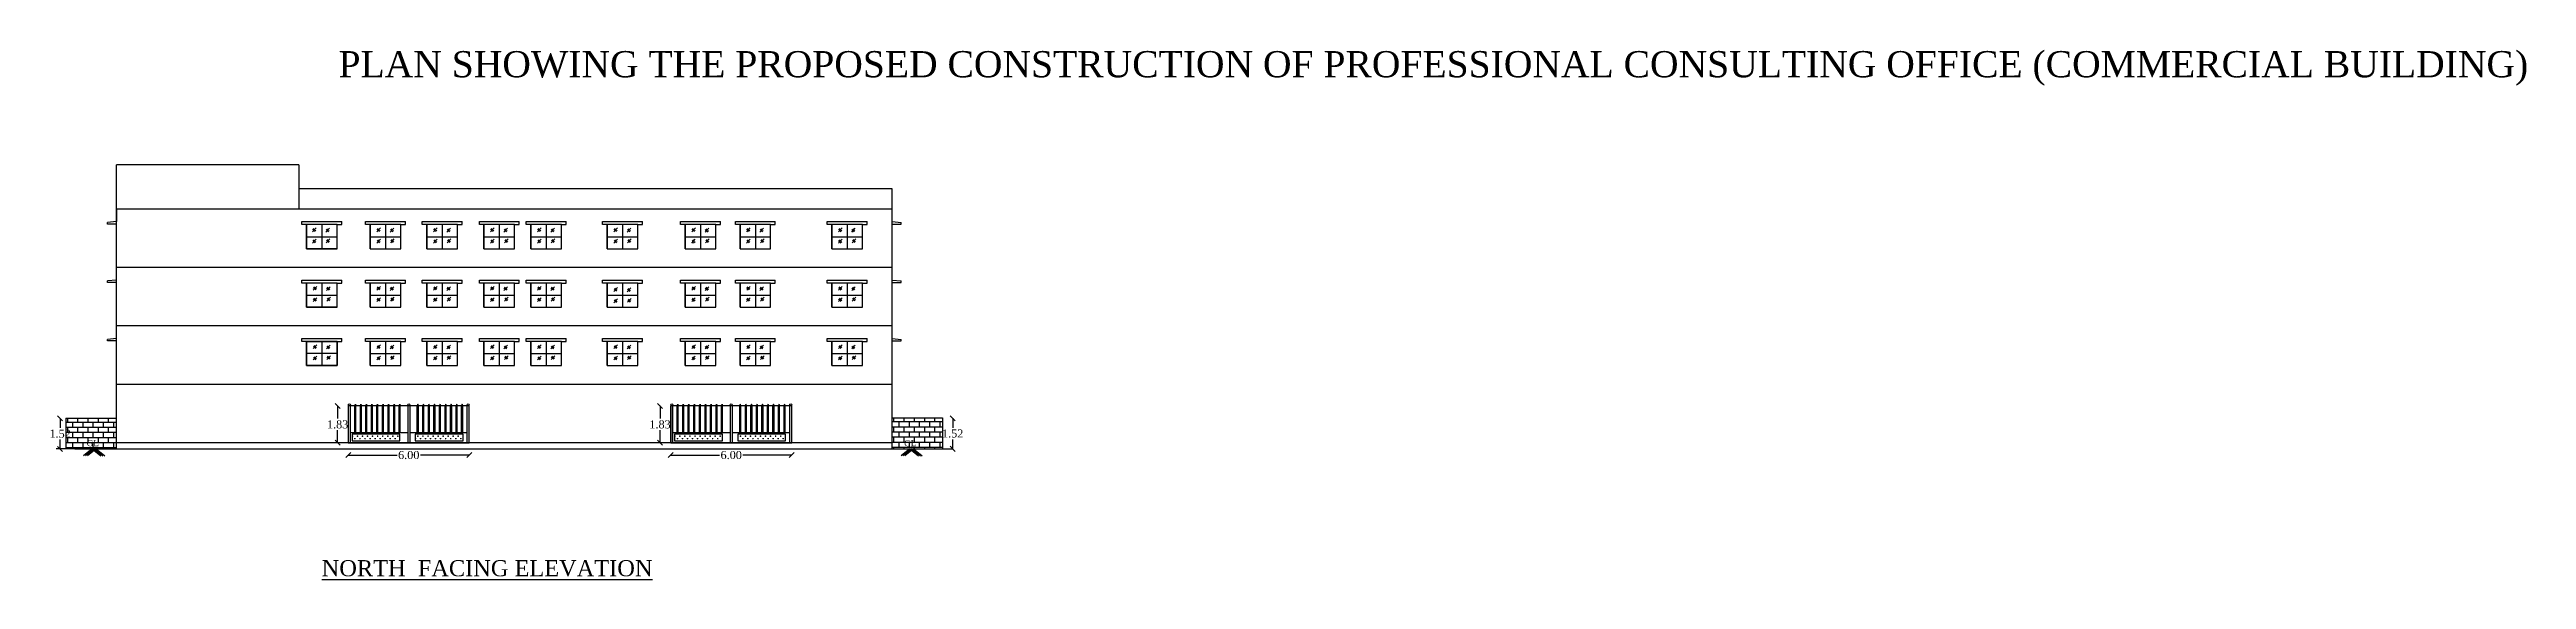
# Model space of a CAD drawing. Header units: metres. Extents: x 16174 to 16363, y 1100 to 1191.
# Drawn here: x 16185.3 to 16308.2, y 1165.1 to 1191.4 of the extents above; entities that cross this region are included whole.
import ezdxf

# ---------------------------------------------------------------- set-up
doc = ezdxf.new("R2010")
doc.units = ezdxf.units.M
doc.header["$MEASUREMENT"] = 0
doc.layers.add('COMPOUNDWALL', color=7, linetype='Continuous')
doc.layers.add('MAIN_GATE', color=7, linetype='Continuous')
doc.styles.get("Standard").update_dxf_attribs({"font": 'times.ttf'})
doc.dimstyles.new('23', dxfattribs={"dimtxt": 0.45, "dimasz": 0.3, "dimexe": 0.18, "dimexo": 0.0625, "dimgap": 0.09, "dimtad": 0, "dimtih": 1, "dimtoh": 1, "dimzin": 0, "dimdsep": 46, "dimtxsty": 'Standard', "dimblk": 'OBLIQUE', "dimcen": 0.09, "dimse1": 1, "dimse2": 1, "dimadec": 0, "dimazin": 0, "dimtfac": 1, "dimtofl": 0, "dimtmove": 0, "dimatfit": 3, "dimfxl": 0, "dimtolj": 1, "dimtzin": 0, "dimarcsym": 0})
pattern_1 = [(0, (-6894.45644, 1208.75023), (0.125, 0.125), [0.0625, -0.1875]), (90, (-6894.42519, 1208.71898), (-0.125, 0.125), [0.0625, -0.1875])]

msp = doc.modelspace()

# ---------------------------------------------------------------- texts
for s, insert, char_height, width, attachment_point in [('\\A1;PLAN SHOWING THE PROPOSED CONSTRUCTION OF PROFESSIONAL CONSULTING OFFICE (COMMERCIAL BUILDING) ', (16199.635, 1191.36), 1.3, 11673.88516, 1), ('GL', (16187.74, 1172.052), 0.3, 0.72129, 3), ('GL', (16187.74, 1172.052), 0.3, 0.72129, 3), ('GL', (16228.306, 1172.052), 0.3, 0.72129, 3), ('GL', (16228.306, 1172.052), 0.3, 0.72129, 3), ('{\\LNORTH  FACING ELEVATION}', (16198.802, 1166.097), 0.8, 19.21575, 1)]:
    msp.add_mtext(s, dxfattribs=dict(insert=insert, char_height=char_height, width=width, attachment_point=attachment_point))

# ---------------------------------------------------------------- blocks, each defined once
blk = doc.blocks.new('gate')
at = {"lineweight": 5}
h = blk.add_hatch(dxfattribs=at)
h.set_pattern_fill('CROSS', color=256, scale=0.5)
h.set_pattern_definition(pattern_1)
h.paths.add_polyline_path([(3099.92, 2370.96), (3099.92, 2371.28), (3097.55, 2371.28), (3097.55, 2370.96)])
h = blk.add_hatch(dxfattribs=at)
h.set_pattern_fill('CROSS', color=256, scale=0.5)
h.set_pattern_definition(pattern_1)
h.paths.add_polyline_path([(3103.05, 2370.96), (3103.05, 2371.28), (3100.68, 2371.28), (3100.68, 2370.96)])
for p, q in [((3103.36, 2372.69, 2.44), (3097.36, 2372.69, 2.44)), ((3097.36, 2370.86, 2.44), (3097.36, 2372.69, 2.44)), ((3097.46, 2370.86, 2.44), (3097.46, 2372.69, 2.44)), ((3097.68, 2372.69, 2.44), (3097.71, 2372.77, 2.44)), ((3097.68, 2371.36, 2.44), (3097.68, 2372.69, 2.44)), ((3097.71, 2372.77, 2.44), (3097.73, 2372.69, 2.44)), ((3097.73, 2371.36, 2.44), (3097.73, 2372.69, 2.44)), ((3097.96, 2372.69, 2.44), (3097.98, 2372.77, 2.44)), ((3097.96, 2371.36, 2.44), (3097.96, 2372.69, 2.44)), ((3097.98, 2372.77, 2.44), (3098.01, 2372.69, 2.44)), ((3098.01, 2371.36, 2.44), (3098.01, 2372.69, 2.44)), ((3098.23, 2372.69, 2.44), (3098.26, 2372.77, 2.44)), ((3098.23, 2371.36, 2.44), (3098.23, 2372.69, 2.44)), ((3098.26, 2372.77, 2.44), (3098.28, 2372.69, 2.44)), ((3098.28, 2371.36, 2.44), (3098.28, 2372.69, 2.44)), ((3098.51, 2372.69, 2.44), (3098.53, 2372.77, 2.44)), ((3098.51, 2371.36, 2.44), (3098.51, 2372.69, 2.44)), ((3098.53, 2372.77, 2.44), (3098.56, 2372.69, 2.44)), ((3098.56, 2371.36, 2.44), (3098.56, 2372.69, 2.44)), ((3098.78, 2372.69, 2.44), (3098.81, 2372.77, 2.44)), ((3098.78, 2371.36, 2.44), (3098.78, 2372.69, 2.44)), ((3098.81, 2372.77, 2.44), (3098.83, 2372.69, 2.44)), ((3098.83, 2371.36, 2.44), (3098.83, 2372.69, 2.44)), ((3099.06, 2372.69, 2.44), (3099.08, 2372.77, 2.44)), ((3099.06, 2371.36, 2.44), (3099.06, 2372.69, 2.44)), ((3099.08, 2372.77, 2.44), (3099.11, 2372.69, 2.44)), ((3099.11, 2371.36, 2.44), (3099.11, 2372.69, 2.44)), ((3099.33, 2372.69, 2.44), (3099.36, 2372.77, 2.44)), ((3099.33, 2371.36, 2.44), (3099.33, 2372.69, 2.44)), ((3099.36, 2372.77, 2.44), (3099.38, 2372.69, 2.44)), ((3099.38, 2371.36, 2.44), (3099.38, 2372.69, 2.44)), ((3099.61, 2372.69, 2.44), (3099.63, 2372.77, 2.44)), ((3099.61, 2371.36, 2.44), (3099.61, 2372.69, 2.44)), ((3099.63, 2372.77, 2.44), (3099.66, 2372.69, 2.44)), ((3099.66, 2371.36, 2.44), (3099.66, 2372.69, 2.44)), ((3099.88, 2372.69, 2.44), (3099.91, 2372.77, 2.44)), ((3099.88, 2371.36, 2.44), (3099.88, 2372.69, 2.44)), ((3099.91, 2372.77, 2.44), (3099.93, 2372.69, 2.44)), ((3099.93, 2371.36, 2.44), (3099.93, 2372.69, 2.44)), ((3100.31, 2372.69, 2.44), (3100.31, 2370.86, 2.44)), ((3100.41, 2372.69, 2.44), (3100.41, 2370.86, 2.44)), ((3100.81, 2372.77, 2.44), (3100.78, 2372.69, 2.44)), ((3100.78, 2371.36, 2.44), (3100.78, 2372.69, 2.44)), ((3100.84, 2372.69, 2.44), (3100.81, 2372.77, 2.44)), ((3100.84, 2371.36, 2.44), (3100.84, 2372.69, 2.44)), ((3101.09, 2372.77, 2.44), (3101.06, 2372.69, 2.44)), ((3101.06, 2371.36, 2.44), (3101.06, 2372.69, 2.44)), ((3101.11, 2372.69, 2.44), (3101.09, 2372.77, 2.44)), ((3101.11, 2371.36, 2.44), (3101.11, 2372.69, 2.44)), ((3101.36, 2372.77, 2.44), (3101.33, 2372.69, 2.44)), ((3101.33, 2371.36, 2.44), (3101.33, 2372.69, 2.44)), ((3101.39, 2372.69, 2.44), (3101.36, 2372.77, 2.44)), ((3101.39, 2371.36, 2.44), (3101.39, 2372.69, 2.44)), ((3101.64, 2372.77, 2.44), (3101.61, 2372.69, 2.44)), ((3101.61, 2371.36, 2.44), (3101.61, 2372.69, 2.44)), ((3101.66, 2372.69, 2.44), (3101.64, 2372.77, 2.44)), ((3101.66, 2371.36, 2.44), (3101.66, 2372.69, 2.44)), ((3101.91, 2372.77, 2.44), (3101.88, 2372.69, 2.44)), ((3101.88, 2371.36, 2.44), (3101.88, 2372.69, 2.44)), ((3101.94, 2372.69, 2.44), (3101.91, 2372.77, 2.44)), ((3101.94, 2371.36, 2.44), (3101.94, 2372.69, 2.44)), ((3102.19, 2372.77, 2.44), (3102.16, 2372.69, 2.44)), ((3102.16, 2371.36, 2.44), (3102.16, 2372.69, 2.44)), ((3102.21, 2372.69, 2.44), (3102.19, 2372.77, 2.44)), ((3102.21, 2371.36, 2.44), (3102.21, 2372.69, 2.44)), ((3102.46, 2372.77, 2.44), (3102.43, 2372.69, 2.44)), ((3102.43, 2371.36, 2.44), (3102.43, 2372.69, 2.44)), ((3102.49, 2372.69, 2.44), (3102.46, 2372.77, 2.44)), ((3102.49, 2371.36, 2.44), (3102.49, 2372.69, 2.44)), ((3102.74, 2372.77, 2.44), (3102.71, 2372.69, 2.44)), ((3102.71, 2371.36, 2.44), (3102.71, 2372.69, 2.44)), ((3102.76, 2372.69, 2.44), (3102.74, 2372.77, 2.44)), ((3102.76, 2371.36, 2.44), (3102.76, 2372.69, 2.44)), ((3103.01, 2372.77, 2.44), (3102.98, 2372.69, 2.44)), ((3102.98, 2371.36, 2.44), (3102.98, 2372.69, 2.44)), ((3103.04, 2372.69, 2.44), (3103.01, 2372.77, 2.44)), ((3103.04, 2371.36, 2.44), (3103.04, 2372.69, 2.44)), ((3103.26, 2370.86, 2.44), (3103.26, 2372.69, 2.44)), ((3103.36, 2370.86, 2.44), (3103.36, 2372.69, 2.44)), ((3100.31, 2371.36, 2.44), (3097.46, 2371.36, 2.44)), ((3103.26, 2371.36, 2.44), (3100.41, 2371.36, 2.44))]:
    blk.add_line(p, q)
at = {"elevation": 2.44}
for points in [[(3099.92, 2371.28), (3097.55, 2371.28), (3097.55, 2370.96), (3099.92, 2370.96)], [(3103.05, 2371.28), (3100.68, 2371.28), (3100.68, 2370.96), (3103.05, 2370.96)]]:
    blk.add_lwpolyline(points, close=True, dxfattribs=at)
for centre in [(3097.41, 2372.74, 2.44), (3100.36, 2372.74, 2.44), (3103.31, 2372.74, 2.44)]:
    blk.add_circle(centre, 0.05)
blk = doc.blocks.new('_Oblique')
at = {"color": 0, "linetype": 'ByBlock', "lineweight": -2}
blk.add_line((-0.5, -0.5), (0.5, 0.5), dxfattribs=at)
blk = doc.blocks.new('*D157')
at = {"layer": 'Defpoints', "color": 0}
for p in [(16199.59, 1173.75), (16200.22, 1173.75), (16200.22, 1171.92)]:
    blk.add_point(p, dxfattribs=at)
at = {"layer": 'MAIN_GATE', "color": 0, "lineweight": -2}
for p, q in [((16199.59, 1173.75), (16199.59, 1173.13)), ((16199.59, 1171.92), (16199.59, 1172.54))]:
    blk.add_line(p, q, dxfattribs=at)
at = {"layer": 'MAIN_GATE', "color": 0, "lineweight": -2, "xscale": 0.25, "yscale": 0.25, "zscale": 0.25}
for p, rotation in [((16199.59, 1173.75), 90), ((16199.59, 1171.92), 270)]:
    blk.add_blockref('_Oblique', p, dxfattribs=dict(at, rotation=rotation))
at = {"layer": 'MAIN_GATE', "color": 0, "insert": (16199.59, 1172.83), "char_height": 0.4, "attachment_point": 5}
blk.add_mtext('\\A1;1.83', dxfattribs=at)
blk = doc.blocks.new('*D158')
at = {"layer": 'Defpoints', "color": 0}
for p in [(16200.12, 1171.92), (16206.12, 1171.92), (16206.12, 1171.31)]:
    blk.add_point(p, dxfattribs=at)
at = {"layer": 'MAIN_GATE', "color": 0, "lineweight": -2}
for p, q in [((16200.12, 1171.31), (16202.54, 1171.31)), ((16206.12, 1171.31), (16203.7, 1171.31))]:
    blk.add_line(p, q, dxfattribs=at)
at = {"layer": 'MAIN_GATE', "color": 0, "lineweight": -2, "xscale": 0.25, "yscale": 0.25, "zscale": 0.25, "rotation": 180}
blk.add_blockref('_Oblique', (16200.12, 1171.31), dxfattribs=at)
at = {"layer": 'MAIN_GATE', "color": 0, "lineweight": -2, "xscale": 0.25, "yscale": 0.25, "zscale": 0.25}
blk.add_blockref('_Oblique', (16206.12, 1171.31), dxfattribs=at)
at = {"layer": 'MAIN_GATE', "color": 0, "insert": (16203.12, 1171.31), "char_height": 0.4, "attachment_point": 5}
blk.add_mtext('\\A1;6.00', dxfattribs=at)
blk = doc.blocks.new('*D159')
at = {"layer": 'Defpoints', "color": 0}
for p in [(16215.59, 1173.75), (16216.22, 1173.75), (16216.22, 1171.92)]:
    blk.add_point(p, dxfattribs=at)
at = {"layer": 'MAIN_GATE', "color": 0, "lineweight": -2}
for p, q in [((16215.59, 1173.75), (16215.59, 1173.13)), ((16215.59, 1171.92), (16215.59, 1172.54))]:
    blk.add_line(p, q, dxfattribs=at)
at = {"layer": 'MAIN_GATE', "color": 0, "lineweight": -2, "xscale": 0.25, "yscale": 0.25, "zscale": 0.25}
for p, rotation in [((16215.59, 1173.75), 90), ((16215.59, 1171.92), 270)]:
    blk.add_blockref('_Oblique', p, dxfattribs=dict(at, rotation=rotation))
at = {"layer": 'MAIN_GATE', "color": 0, "insert": (16215.59, 1172.83), "char_height": 0.4, "attachment_point": 5}
blk.add_mtext('\\A1;1.83', dxfattribs=at)
blk = doc.blocks.new('*D160')
at = {"layer": 'Defpoints', "color": 0}
for p in [(16216.12, 1171.92), (16222.12, 1171.92), (16222.12, 1171.31)]:
    blk.add_point(p, dxfattribs=at)
at = {"layer": 'MAIN_GATE', "color": 0, "lineweight": -2}
for p, q in [((16216.12, 1171.31), (16218.54, 1171.31)), ((16222.12, 1171.31), (16219.7, 1171.31))]:
    blk.add_line(p, q, dxfattribs=at)
at = {"layer": 'MAIN_GATE', "color": 0, "lineweight": -2, "xscale": 0.25, "yscale": 0.25, "zscale": 0.25, "rotation": 180}
blk.add_blockref('_Oblique', (16216.12, 1171.31), dxfattribs=at)
at = {"layer": 'MAIN_GATE', "color": 0, "lineweight": -2, "xscale": 0.25, "yscale": 0.25, "zscale": 0.25}
blk.add_blockref('_Oblique', (16222.12, 1171.31), dxfattribs=at)
at = {"layer": 'MAIN_GATE', "color": 0, "insert": (16219.12, 1171.31), "char_height": 0.4, "attachment_point": 5}
blk.add_mtext('\\A1;6.00', dxfattribs=at)
blk = doc.blocks.new('*D161')
at = {"layer": 'COMPOUNDWALL', "color": 0, "lineweight": -2}
for p, q in [((16185.82, 1173.13), (16185.82, 1172.67)), ((16185.82, 1171.61), (16185.82, 1172.08))]:
    blk.add_line(p, q, dxfattribs=at)
at = {"layer": 'Defpoints', "color": 0}
for p in [(16185.82, 1173.13), (16186.11, 1173.13), (16186.11, 1171.61)]:
    blk.add_point(p, dxfattribs=at)
at = {"layer": 'COMPOUNDWALL', "color": 0, "lineweight": -2, "xscale": 0.25, "yscale": 0.25, "zscale": 0.25}
for p, rotation in [((16185.82, 1173.13), 90), ((16185.82, 1171.61), 270)]:
    blk.add_blockref('_Oblique', p, dxfattribs=dict(at, rotation=rotation))
at = {"layer": 'COMPOUNDWALL', "color": 0, "insert": (16185.82, 1172.37), "char_height": 0.4, "attachment_point": 5}
blk.add_mtext('\\A1;1.52', dxfattribs=at)
blk = doc.blocks.new('*D162')
at = {"layer": 'COMPOUNDWALL', "color": 0, "lineweight": -2}
for p, q in [((16230.11, 1173.14), (16230.11, 1172.67)), ((16230.11, 1171.62), (16230.11, 1172.08))]:
    blk.add_line(p, q, dxfattribs=at)
at = {"layer": 'Defpoints', "color": 0}
for p in [(16230.11, 1173.14), (16230.4, 1173.14), (16230.4, 1171.62)]:
    blk.add_point(p, dxfattribs=at)
at = {"layer": 'COMPOUNDWALL', "color": 0, "lineweight": -2, "xscale": 0.25, "yscale": 0.25, "zscale": 0.25}
for p, rotation in [((16230.11, 1173.14), 90), ((16230.11, 1171.62), 270)]:
    blk.add_blockref('_Oblique', p, dxfattribs=dict(at, rotation=rotation))
at = {"layer": 'COMPOUNDWALL', "color": 0, "insert": (16230.11, 1172.38), "char_height": 0.4, "attachment_point": 5}
blk.add_mtext('\\A1;1.52', dxfattribs=at)

# ---------------------------------------------------------------- dimensions: what is measured, and where the dimension line sits
at = {"layer": 'COMPOUNDWALL', "color": 2}
for p1, p2, picture, middle in [((16186.109, 1171.615), (16186.109, 1173.135), '*D161', (16185.824, 1172.375)), ((16230.396, 1171.618), (16230.396, 1173.138), '*D162', (16230.112, 1172.378))]:
    dim = msp.add_aligned_dim(p1=p1, p2=p2, distance=0.285, dimstyle='23', override={"dimtxt": 0.4, "dimasz": 0.25, "dimblk1": 'Oblique', "dimblk2": 'Oblique', "dimsah": 1}, dxfattribs=at)
    dim.commit()
    dim.dimension.update_dxf_attribs({"geometry": picture, "text_midpoint": middle})
at = {"layer": 'MAIN_GATE', "color": 1}
for p1, p2, picture, middle in [((16200.221, 1171.918), (16200.221, 1173.748), '*D157', (16199.589, 1172.833)), ((16216.221, 1171.918), (16216.221, 1173.748), '*D159', (16215.589, 1172.833))]:
    dim = msp.add_aligned_dim(p1=p1, p2=p2, distance=0.631, dimstyle='23', override={"dimtxt": 0.4, "dimasz": 0.25, "dimblk1": 'Oblique', "dimblk2": 'Oblique', "dimsah": 1}, dxfattribs=at)
    dim.commit()
    dim.dimension.update_dxf_attribs({"geometry": picture, "text_midpoint": middle})
at = {"layer": 'MAIN_GATE', "color": 2}
for p1, p2, picture, middle in [((16200.121, 1171.918), (16206.121, 1171.918), '*D158', (16203.121, 1171.307)), ((16216.121, 1171.918), (16222.121, 1171.918), '*D160', (16219.121, 1171.307))]:
    dim = msp.add_aligned_dim(p1=p1, p2=p2, distance=-0.611, dimstyle='23', override={"dimtxt": 0.4, "dimasz": 0.25, "dimblk1": 'Oblique', "dimblk2": 'Oblique', "dimsah": 1}, dxfattribs=at)
    dim.commit()
    dim.dimension.update_dxf_attribs({"geometry": picture, "text_midpoint": middle})

# ---------------------------------------------------------------- hatches: boundary and pattern name
h = msp.add_hatch()
h.set_pattern_fill('BRICK', color=256, scale=0.04)
h.set_pattern_definition([(0, (13149.87947, -1196.3626), (0, 0.254), []), (90, (13149.87947, -1196.3626), (-0.508, 0), [0.254, -0.254]), (90, (13150.13347, -1196.3626), (-0.508, 0), [-0.254, 0.254])])
h.paths.add_polyline_path([(16188.609, 1171.618), (16188.609, 1173.138), (16186.109, 1173.138), (16186.109, 1171.618)])
h = msp.add_hatch()
h.set_pattern_fill('BRICK', color=256, scale=0.04)
h.set_pattern_definition([(0, (13190.88188, -1196.338), (0, 0.254), []), (90, (13190.8819, -1196.338), (-0.508, 0), [0.254, -0.254]), (90, (13191.1359, -1196.338), (-0.508, 0), [-0.254, 0.254])])
h.paths.add_polyline_path([(16229.612, 1171.618), (16229.612, 1173.163), (16227.112, 1173.163), (16227.112, 1171.618)])

# ---------------------------------------------------------------- linework, layer by layer
for p, q in [((16197.67, 1185.718), (16188.619, 1185.718)), ((16188.619, 1184.518), (16188.619, 1185.718)), ((16197.67, 1185.718), (16188.619, 1185.718)), ((16188.619, 1184.518), (16188.619, 1185.718)), ((16197.67, 1185.718), (16197.67, 1183.518)), ((16197.67, 1185.718), (16197.67, 1183.518)), ((16188.619, 1171.618), (16188.619, 1184.518)), ((16188.619, 1171.618), (16188.619, 1184.518)), ((16227.112, 1184.518), (16197.67, 1184.518)), ((16227.112, 1184.518), (16197.67, 1184.518)), ((16227.112, 1171.618), (16227.112, 1184.518)), ((16227.112, 1171.618), (16227.112, 1184.518)), ((16188.619, 1182.898), (16188.169, 1182.852)), ((16188.619, 1182.898), (16188.169, 1182.852)), ((16188.169, 1182.777), (16188.169, 1182.852)), ((16188.169, 1182.777), (16188.169, 1182.852)), ((16188.619, 1182.777), (16188.169, 1182.777)), ((16188.619, 1182.777), (16188.169, 1182.777)), ((16227.112, 1183.518), (16188.619, 1183.518)), ((16188.619, 1183.518), (16188.619, 1182.898)), ((16227.112, 1183.518), (16188.619, 1183.518)), ((16188.619, 1183.518), (16188.619, 1182.898)), ((16197.816, 1182.748), (16197.816, 1182.898)), ((16197.816, 1182.898), (16199.796, 1182.898)), ((16197.816, 1182.748), (16197.816, 1182.898)), ((16197.816, 1182.898), (16199.796, 1182.898)), ((16198.046, 1182.748), (16197.816, 1182.748)), ((16198.046, 1182.748), (16197.816, 1182.748)), ((16198.046, 1181.548), (16198.046, 1182.748)), ((16198.046, 1181.548), (16198.046, 1182.748)), ((16198.34, 1182.393), (16198.52, 1182.581)), ((16198.34, 1182.393), (16198.52, 1182.581)), ((16198.354, 1182.481), (16198.422, 1182.554)), ((16198.354, 1182.481), (16198.422, 1182.554)), ((16198.436, 1182.406), (16198.504, 1182.478)), ((16198.436, 1182.406), (16198.504, 1182.478)), ((16198.806, 1182.748), (16198.806, 1181.548)), ((16198.806, 1182.748), (16198.806, 1181.548)), ((16199, 1182.377), (16199.18, 1182.565)), ((16199, 1182.377), (16199.18, 1182.565)), ((16199.014, 1182.466), (16199.082, 1182.538)), ((16199.014, 1182.466), (16199.082, 1182.538)), ((16199.096, 1182.39), (16199.164, 1182.462)), ((16199.096, 1182.39), (16199.164, 1182.462)), ((16199.566, 1181.548), (16199.566, 1182.748)), ((16199.566, 1182.748), (16199.796, 1182.748)), ((16199.566, 1181.548), (16199.566, 1182.748)), ((16199.566, 1182.748), (16199.796, 1182.748)), ((16199.796, 1182.748), (16199.796, 1182.898)), ((16199.796, 1182.748), (16199.796, 1182.898)), ((16200.979, 1182.748), (16200.979, 1182.898)), ((16200.979, 1182.898), (16202.959, 1182.898)), ((16200.979, 1182.748), (16200.979, 1182.898)), ((16200.979, 1182.898), (16202.959, 1182.898)), ((16201.209, 1182.748), (16200.979, 1182.748)), ((16201.209, 1182.748), (16200.979, 1182.748)), ((16201.209, 1181.548), (16201.209, 1182.748)), ((16201.209, 1181.548), (16201.209, 1182.748)), ((16201.539, 1182.393), (16201.719, 1182.581)), ((16201.539, 1182.393), (16201.719, 1182.581)), ((16201.553, 1182.481), (16201.621, 1182.554)), ((16201.553, 1182.481), (16201.621, 1182.554)), ((16201.635, 1182.406), (16201.703, 1182.478)), ((16201.635, 1182.406), (16201.703, 1182.478)), ((16201.969, 1182.748), (16201.969, 1181.548)), ((16201.969, 1182.748), (16201.969, 1181.548)), ((16202.199, 1182.377), (16202.379, 1182.565)), ((16202.199, 1182.377), (16202.379, 1182.565)), ((16202.213, 1182.466), (16202.281, 1182.538)), ((16202.213, 1182.466), (16202.281, 1182.538)), ((16202.295, 1182.39), (16202.363, 1182.462)), ((16202.295, 1182.39), (16202.363, 1182.462)), ((16202.729, 1181.548), (16202.729, 1182.748)), ((16202.729, 1182.748), (16202.959, 1182.748)), ((16202.729, 1181.548), (16202.729, 1182.748)), ((16202.729, 1182.748), (16202.959, 1182.748)), ((16202.959, 1182.748), (16202.959, 1182.898)), ((16202.959, 1182.748), (16202.959, 1182.898)), ((16203.786, 1182.748), (16203.786, 1182.898)), ((16203.786, 1182.898), (16205.766, 1182.898)), ((16203.786, 1182.748), (16203.786, 1182.898)), ((16203.786, 1182.898), (16205.766, 1182.898)), ((16204.016, 1182.748), (16203.786, 1182.748)), ((16204.016, 1182.748), (16203.786, 1182.748)), ((16204.016, 1181.548), (16204.016, 1182.748)), ((16204.016, 1181.548), (16204.016, 1182.748)), ((16204.346, 1182.393), (16204.526, 1182.581)), ((16204.346, 1182.393), (16204.526, 1182.581)), ((16204.36, 1182.481), (16204.428, 1182.554)), ((16204.36, 1182.481), (16204.428, 1182.554)), ((16204.442, 1182.406), (16204.51, 1182.478)), ((16204.442, 1182.406), (16204.51, 1182.478)), ((16204.776, 1182.748), (16204.776, 1181.548)), ((16204.776, 1182.748), (16204.776, 1181.548)), ((16205.006, 1182.377), (16205.186, 1182.565)), ((16205.006, 1182.377), (16205.186, 1182.565)), ((16205.02, 1182.466), (16205.088, 1182.538)), ((16205.02, 1182.466), (16205.088, 1182.538)), ((16205.102, 1182.39), (16205.17, 1182.462)), ((16205.102, 1182.39), (16205.17, 1182.462)), ((16205.536, 1181.548), (16205.536, 1182.748)), ((16205.536, 1182.748), (16205.766, 1182.748)), ((16205.536, 1181.548), (16205.536, 1182.748)), ((16205.536, 1182.748), (16205.766, 1182.748)), ((16205.766, 1182.748), (16205.766, 1182.898)), ((16205.766, 1182.748), (16205.766, 1182.898)), ((16206.623, 1182.748), (16206.623, 1182.898)), ((16206.623, 1182.898), (16208.603, 1182.898)), ((16206.623, 1182.748), (16206.623, 1182.898)), ((16206.623, 1182.898), (16208.603, 1182.898)), ((16206.853, 1182.748), (16206.623, 1182.748)), ((16206.853, 1182.748), (16206.623, 1182.748)), ((16206.853, 1181.548), (16206.853, 1182.748)), ((16206.853, 1181.548), (16206.853, 1182.748)), ((16207.183, 1182.393), (16207.362, 1182.581)), ((16207.183, 1182.393), (16207.362, 1182.581)), ((16207.197, 1182.481), (16207.265, 1182.554)), ((16207.197, 1182.481), (16207.265, 1182.554)), ((16207.279, 1182.406), (16207.347, 1182.478)), ((16207.279, 1182.406), (16207.347, 1182.478)), ((16207.613, 1182.748), (16207.613, 1181.548)), ((16207.613, 1182.748), (16207.613, 1181.548)), ((16207.843, 1182.377), (16208.023, 1182.565)), ((16207.843, 1182.377), (16208.023, 1182.565)), ((16207.857, 1182.466), (16207.925, 1182.538)), ((16207.857, 1182.466), (16207.925, 1182.538)), ((16207.939, 1182.39), (16208.007, 1182.462)), ((16207.939, 1182.39), (16208.007, 1182.462)), ((16208.373, 1181.548), (16208.373, 1182.748)), ((16208.373, 1182.748), (16208.603, 1182.748)), ((16208.373, 1181.548), (16208.373, 1182.748)), ((16208.373, 1182.748), (16208.603, 1182.748)), ((16208.603, 1182.748), (16208.603, 1182.898)), ((16208.603, 1182.748), (16208.603, 1182.898)), ((16208.947, 1182.748), (16208.947, 1182.898)), ((16208.947, 1182.898), (16210.927, 1182.898)), ((16208.947, 1182.748), (16208.947, 1182.898)), ((16208.947, 1182.898), (16210.927, 1182.898)), ((16209.177, 1182.748), (16208.947, 1182.748)), ((16209.177, 1182.748), (16208.947, 1182.748)), ((16209.177, 1181.548), (16209.177, 1182.748)), ((16209.177, 1181.548), (16209.177, 1182.748)), ((16209.507, 1182.393), (16209.686, 1182.581)), ((16209.507, 1182.393), (16209.686, 1182.581)), ((16209.52, 1182.481), (16209.588, 1182.554)), ((16209.52, 1182.481), (16209.588, 1182.554)), ((16209.602, 1182.406), (16209.67, 1182.478)), ((16209.602, 1182.406), (16209.67, 1182.478)), ((16209.937, 1182.748), (16209.937, 1181.548)), ((16209.937, 1182.748), (16209.937, 1181.548)), ((16210.167, 1182.377), (16210.346, 1182.565)), ((16210.167, 1182.377), (16210.346, 1182.565)), ((16210.181, 1182.466), (16210.249, 1182.538)), ((16210.181, 1182.466), (16210.249, 1182.538)), ((16210.262, 1182.39), (16210.33, 1182.462)), ((16210.262, 1182.39), (16210.33, 1182.462)), ((16210.697, 1181.548), (16210.697, 1182.748)), ((16210.697, 1182.748), (16210.927, 1182.748)), ((16210.697, 1181.548), (16210.697, 1182.748)), ((16210.697, 1182.748), (16210.927, 1182.748)), ((16210.927, 1182.748), (16210.927, 1182.898)), ((16210.927, 1182.748), (16210.927, 1182.898)), ((16212.738, 1182.748), (16212.738, 1182.898)), ((16212.738, 1182.898), (16214.718, 1182.898)), ((16212.738, 1182.748), (16212.738, 1182.898)), ((16212.738, 1182.898), (16214.718, 1182.898)), ((16212.968, 1182.748), (16212.738, 1182.748)), ((16212.968, 1182.748), (16212.738, 1182.748)), ((16212.968, 1181.548), (16212.968, 1182.748)), ((16212.968, 1181.548), (16212.968, 1182.748)), ((16213.298, 1182.393), (16213.478, 1182.581)), ((16213.298, 1182.393), (16213.478, 1182.581)), ((16213.312, 1182.481), (16213.38, 1182.554)), ((16213.312, 1182.481), (16213.38, 1182.554)), ((16213.394, 1182.406), (16213.462, 1182.478)), ((16213.394, 1182.406), (16213.462, 1182.478)), ((16213.728, 1182.748), (16213.728, 1181.548)), ((16213.728, 1182.748), (16213.728, 1181.548)), ((16213.958, 1182.377), (16214.138, 1182.565)), ((16213.958, 1182.377), (16214.138, 1182.565)), ((16213.972, 1182.466), (16214.04, 1182.538)), ((16213.972, 1182.466), (16214.04, 1182.538)), ((16214.054, 1182.39), (16214.122, 1182.462)), ((16214.054, 1182.39), (16214.122, 1182.462)), ((16214.488, 1181.548), (16214.488, 1182.748)), ((16214.488, 1182.748), (16214.718, 1182.748)), ((16214.488, 1181.548), (16214.488, 1182.748)), ((16214.488, 1182.748), (16214.718, 1182.748)), ((16214.718, 1182.748), (16214.718, 1182.898)), ((16214.718, 1182.748), (16214.718, 1182.898)), ((16216.602, 1182.748), (16216.602, 1182.898)), ((16216.602, 1182.898), (16218.582, 1182.898)), ((16216.602, 1182.748), (16216.602, 1182.898)), ((16216.602, 1182.898), (16218.582, 1182.898)), ((16216.832, 1182.748), (16216.602, 1182.748)), ((16216.832, 1182.748), (16216.602, 1182.748)), ((16216.832, 1181.548), (16216.832, 1182.748)), ((16216.832, 1181.548), (16216.832, 1182.748)), ((16217.162, 1182.393), (16217.342, 1182.581)), ((16217.162, 1182.393), (16217.342, 1182.581)), ((16217.176, 1182.481), (16217.244, 1182.554)), ((16217.176, 1182.481), (16217.244, 1182.554)), ((16217.258, 1182.406), (16217.326, 1182.478)), ((16217.258, 1182.406), (16217.326, 1182.478)), ((16217.592, 1182.748), (16217.592, 1181.548)), ((16217.592, 1182.748), (16217.592, 1181.548)), ((16217.822, 1182.377), (16218.002, 1182.565)), ((16217.822, 1182.377), (16218.002, 1182.565)), ((16217.836, 1182.466), (16217.904, 1182.538)), ((16217.836, 1182.466), (16217.904, 1182.538)), ((16217.918, 1182.39), (16217.986, 1182.462)), ((16217.918, 1182.39), (16217.986, 1182.462)), ((16218.352, 1181.548), (16218.352, 1182.748)), ((16218.352, 1182.748), (16218.582, 1182.748)), ((16218.352, 1181.548), (16218.352, 1182.748)), ((16218.352, 1182.748), (16218.582, 1182.748)), ((16218.582, 1182.748), (16218.582, 1182.898)), ((16218.582, 1182.748), (16218.582, 1182.898)), ((16219.328, 1182.748), (16219.328, 1182.898)), ((16219.328, 1182.898), (16221.308, 1182.898)), ((16219.328, 1182.748), (16219.328, 1182.898)), ((16219.328, 1182.898), (16221.308, 1182.898)), ((16219.558, 1182.748), (16219.328, 1182.748)), ((16219.558, 1182.748), (16219.328, 1182.748)), ((16219.558, 1181.548), (16219.558, 1182.748)), ((16219.558, 1181.548), (16219.558, 1182.748)), ((16219.888, 1182.393), (16220.068, 1182.581)), ((16219.888, 1182.393), (16220.068, 1182.581)), ((16219.902, 1182.481), (16219.97, 1182.554)), ((16219.902, 1182.481), (16219.97, 1182.554)), ((16219.984, 1182.406), (16220.052, 1182.478)), ((16219.984, 1182.406), (16220.052, 1182.478)), ((16220.318, 1182.748), (16220.318, 1181.548)), ((16220.318, 1182.748), (16220.318, 1181.548)), ((16220.548, 1182.377), (16220.728, 1182.565)), ((16220.548, 1182.377), (16220.728, 1182.565)), ((16220.562, 1182.466), (16220.63, 1182.538)), ((16220.562, 1182.466), (16220.63, 1182.538)), ((16220.644, 1182.39), (16220.712, 1182.462)), ((16220.644, 1182.39), (16220.712, 1182.462)), ((16221.078, 1181.548), (16221.078, 1182.748)), ((16221.078, 1182.748), (16221.308, 1182.748)), ((16221.078, 1181.548), (16221.078, 1182.748)), ((16221.078, 1182.748), (16221.308, 1182.748)), ((16221.308, 1182.748), (16221.308, 1182.898)), ((16221.308, 1182.748), (16221.308, 1182.898)), ((16223.88, 1182.748), (16223.88, 1182.898)), ((16223.88, 1182.898), (16225.86, 1182.898)), ((16223.88, 1182.748), (16223.88, 1182.898)), ((16223.88, 1182.898), (16225.86, 1182.898)), ((16224.11, 1182.748), (16223.88, 1182.748)), ((16224.11, 1182.748), (16223.88, 1182.748)), ((16224.11, 1181.548), (16224.11, 1182.748)), ((16224.11, 1181.548), (16224.11, 1182.748)), ((16224.44, 1182.393), (16224.619, 1182.581)), ((16224.44, 1182.393), (16224.619, 1182.581)), ((16224.454, 1182.481), (16224.522, 1182.554)), ((16224.454, 1182.481), (16224.522, 1182.554)), ((16224.535, 1182.406), (16224.603, 1182.478)), ((16224.535, 1182.406), (16224.603, 1182.478)), ((16224.87, 1182.748), (16224.87, 1181.548)), ((16224.87, 1182.748), (16224.87, 1181.548)), ((16225.1, 1182.377), (16225.279, 1182.565)), ((16225.1, 1182.377), (16225.279, 1182.565)), ((16225.114, 1182.466), (16225.182, 1182.538)), ((16225.114, 1182.466), (16225.182, 1182.538)), ((16225.195, 1182.39), (16225.263, 1182.462)), ((16225.195, 1182.39), (16225.263, 1182.462)), ((16225.63, 1181.548), (16225.63, 1182.748)), ((16225.63, 1182.748), (16225.86, 1182.748)), ((16225.63, 1181.548), (16225.63, 1182.748)), ((16225.63, 1182.748), (16225.86, 1182.748)), ((16225.86, 1182.748), (16225.86, 1182.898)), ((16225.86, 1182.748), (16225.86, 1182.898)), ((16227.112, 1182.898), (16227.562, 1182.852)), ((16227.112, 1182.898), (16227.562, 1182.852)), ((16227.112, 1182.777), (16227.562, 1182.777)), ((16227.112, 1182.777), (16227.562, 1182.777)), ((16227.562, 1182.777), (16227.562, 1182.852)), ((16227.562, 1182.777), (16227.562, 1182.852)), ((16198.046, 1182.148), (16199.566, 1182.148)), ((16198.046, 1182.148), (16199.566, 1182.148)), ((16199.566, 1181.548), (16198.046, 1181.548)), ((16199.566, 1181.548), (16198.046, 1181.548)), ((16198.339, 1181.83), (16198.518, 1182.018)), ((16198.339, 1181.83), (16198.518, 1182.018)), ((16198.353, 1181.919), (16198.421, 1181.991)), ((16198.353, 1181.919), (16198.421, 1181.991)), ((16198.434, 1181.843), (16198.502, 1181.915)), ((16198.434, 1181.843), (16198.502, 1181.915)), ((16199.023, 1181.852), (16199.203, 1182.04)), ((16199.023, 1181.852), (16199.203, 1182.04)), ((16199.037, 1181.941), (16199.105, 1182.013)), ((16199.037, 1181.941), (16199.105, 1182.013)), ((16199.119, 1181.865), (16199.187, 1181.937)), ((16199.119, 1181.865), (16199.187, 1181.937)), ((16201.209, 1182.148), (16202.729, 1182.148)), ((16201.209, 1182.148), (16202.729, 1182.148)), ((16201.538, 1181.83), (16201.717, 1182.018)), ((16201.538, 1181.83), (16201.717, 1182.018)), ((16201.552, 1181.919), (16201.62, 1181.991)), ((16201.552, 1181.919), (16201.62, 1181.991)), ((16201.633, 1181.843), (16201.701, 1181.915)), ((16201.633, 1181.843), (16201.701, 1181.915)), ((16202.222, 1181.852), (16202.402, 1182.04)), ((16202.222, 1181.852), (16202.402, 1182.04)), ((16202.236, 1181.941), (16202.304, 1182.013)), ((16202.236, 1181.941), (16202.304, 1182.013)), ((16202.318, 1181.865), (16202.386, 1181.937)), ((16202.318, 1181.865), (16202.386, 1181.937)), ((16204.016, 1182.148), (16205.536, 1182.148)), ((16204.016, 1182.148), (16205.536, 1182.148)), ((16204.345, 1181.83), (16204.525, 1182.018)), ((16204.345, 1181.83), (16204.525, 1182.018)), ((16204.359, 1181.919), (16204.427, 1181.991)), ((16204.359, 1181.919), (16204.427, 1181.991)), ((16204.441, 1181.843), (16204.509, 1181.915)), ((16204.441, 1181.843), (16204.509, 1181.915)), ((16205.03, 1181.852), (16205.209, 1182.04)), ((16205.03, 1181.852), (16205.209, 1182.04)), ((16205.043, 1181.941), (16205.111, 1182.013)), ((16205.043, 1181.941), (16205.111, 1182.013)), ((16205.125, 1181.865), (16205.193, 1181.937)), ((16205.125, 1181.865), (16205.193, 1181.937)), ((16206.853, 1182.148), (16208.373, 1182.148)), ((16206.853, 1182.148), (16208.373, 1182.148)), ((16207.181, 1181.83), (16207.361, 1182.018)), ((16207.181, 1181.83), (16207.361, 1182.018)), ((16207.195, 1181.919), (16207.263, 1181.991)), ((16207.195, 1181.919), (16207.263, 1181.991)), ((16207.277, 1181.843), (16207.345, 1181.915)), ((16207.277, 1181.843), (16207.345, 1181.915)), ((16207.866, 1181.852), (16208.046, 1182.04)), ((16207.866, 1181.852), (16208.046, 1182.04)), ((16207.88, 1181.941), (16207.948, 1182.013)), ((16207.88, 1181.941), (16207.948, 1182.013)), ((16207.962, 1181.865), (16208.03, 1181.937)), ((16207.962, 1181.865), (16208.03, 1181.937)), ((16209.177, 1182.148), (16210.697, 1182.148)), ((16209.177, 1182.148), (16210.697, 1182.148)), ((16209.505, 1181.83), (16209.685, 1182.018)), ((16209.505, 1181.83), (16209.685, 1182.018)), ((16209.519, 1181.919), (16209.587, 1181.991)), ((16209.519, 1181.919), (16209.587, 1181.991)), ((16209.601, 1181.843), (16209.669, 1181.915)), ((16209.601, 1181.843), (16209.669, 1181.915)), ((16210.19, 1181.852), (16210.369, 1182.04)), ((16210.19, 1181.852), (16210.369, 1182.04)), ((16210.204, 1181.941), (16210.272, 1182.013)), ((16210.204, 1181.941), (16210.272, 1182.013)), ((16210.285, 1181.865), (16210.353, 1181.937)), ((16210.285, 1181.865), (16210.353, 1181.937)), ((16212.968, 1182.148), (16214.488, 1182.148)), ((16212.968, 1182.148), (16214.488, 1182.148)), ((16213.297, 1181.83), (16213.477, 1182.018)), ((16213.297, 1181.83), (16213.477, 1182.018)), ((16213.311, 1181.919), (16213.379, 1181.991)), ((16213.311, 1181.919), (16213.379, 1181.991)), ((16213.393, 1181.843), (16213.461, 1181.915)), ((16213.393, 1181.843), (16213.461, 1181.915)), ((16213.981, 1181.852), (16214.161, 1182.04)), ((16213.981, 1181.852), (16214.161, 1182.04)), ((16213.995, 1181.941), (16214.063, 1182.013)), ((16213.995, 1181.941), (16214.063, 1182.013)), ((16214.077, 1181.865), (16214.145, 1181.937)), ((16214.077, 1181.865), (16214.145, 1181.937)), ((16216.832, 1182.148), (16218.352, 1182.148)), ((16216.832, 1182.148), (16218.352, 1182.148)), ((16217.161, 1181.83), (16217.34, 1182.018)), ((16217.161, 1181.83), (16217.34, 1182.018)), ((16217.175, 1181.919), (16217.243, 1181.991)), ((16217.175, 1181.919), (16217.243, 1181.991)), ((16217.257, 1181.843), (16217.325, 1181.915)), ((16217.257, 1181.843), (16217.325, 1181.915)), ((16217.845, 1181.852), (16218.025, 1182.04)), ((16217.845, 1181.852), (16218.025, 1182.04)), ((16217.859, 1181.941), (16217.927, 1182.013)), ((16217.859, 1181.941), (16217.927, 1182.013)), ((16217.941, 1181.865), (16218.009, 1181.937)), ((16217.941, 1181.865), (16218.009, 1181.937)), ((16219.558, 1182.148), (16221.078, 1182.148)), ((16219.558, 1182.148), (16221.078, 1182.148)), ((16219.887, 1181.83), (16220.066, 1182.018)), ((16219.887, 1181.83), (16220.066, 1182.018)), ((16219.901, 1181.919), (16219.969, 1181.991)), ((16219.901, 1181.919), (16219.969, 1181.991)), ((16219.983, 1181.843), (16220.051, 1181.915)), ((16219.983, 1181.843), (16220.051, 1181.915)), ((16220.571, 1181.852), (16220.751, 1182.04)), ((16220.571, 1181.852), (16220.751, 1182.04)), ((16220.585, 1181.941), (16220.653, 1182.013)), ((16220.585, 1181.941), (16220.653, 1182.013)), ((16220.667, 1181.865), (16220.735, 1181.937)), ((16220.667, 1181.865), (16220.735, 1181.937)), ((16224.11, 1182.148), (16225.63, 1182.148)), ((16224.11, 1182.148), (16225.63, 1182.148)), ((16224.438, 1181.83), (16224.618, 1182.018)), ((16224.438, 1181.83), (16224.618, 1182.018)), ((16224.452, 1181.919), (16224.52, 1181.991)), ((16224.452, 1181.919), (16224.52, 1181.991)), ((16224.534, 1181.843), (16224.602, 1181.915)), ((16224.534, 1181.843), (16224.602, 1181.915)), ((16225.123, 1181.852), (16225.302, 1182.04)), ((16225.123, 1181.852), (16225.302, 1182.04)), ((16225.137, 1181.941), (16225.205, 1182.013)), ((16225.137, 1181.941), (16225.205, 1182.013)), ((16225.218, 1181.865), (16225.286, 1181.937)), ((16225.218, 1181.865), (16225.286, 1181.937)), ((16188.619, 1179.998), (16188.169, 1179.952)), ((16188.619, 1179.998), (16188.169, 1179.952)), ((16188.169, 1179.877), (16188.169, 1179.952)), ((16188.169, 1179.877), (16188.169, 1179.952)), ((16227.112, 1180.618), (16188.619, 1180.618)), ((16227.112, 1180.618), (16188.619, 1180.618)), ((16197.816, 1179.848), (16197.816, 1179.998)), ((16197.816, 1179.998), (16199.796, 1179.998)), ((16197.816, 1179.848), (16197.816, 1179.998)), ((16197.816, 1179.998), (16199.796, 1179.998)), ((16199.796, 1179.848), (16199.796, 1179.998)), ((16199.796, 1179.848), (16199.796, 1179.998)), ((16200.979, 1179.848), (16200.979, 1179.998)), ((16200.979, 1179.998), (16202.959, 1179.998)), ((16200.979, 1179.848), (16200.979, 1179.998)), ((16200.979, 1179.998), (16202.959, 1179.998)), ((16202.959, 1179.848), (16202.959, 1179.998)), ((16202.959, 1179.848), (16202.959, 1179.998)), ((16203.786, 1179.848), (16203.786, 1179.998)), ((16203.786, 1179.998), (16205.766, 1179.998)), ((16203.786, 1179.848), (16203.786, 1179.998)), ((16203.786, 1179.998), (16205.766, 1179.998)), ((16205.766, 1179.848), (16205.766, 1179.998)), ((16205.766, 1179.848), (16205.766, 1179.998)), ((16206.623, 1179.848), (16206.623, 1179.998)), ((16206.623, 1179.998), (16208.603, 1179.998)), ((16206.623, 1179.848), (16206.623, 1179.998)), ((16206.623, 1179.998), (16208.603, 1179.998)), ((16208.603, 1179.848), (16208.603, 1179.998)), ((16208.603, 1179.848), (16208.603, 1179.998)), ((16208.947, 1179.848), (16208.947, 1179.998)), ((16208.947, 1179.998), (16210.927, 1179.998)), ((16208.947, 1179.848), (16208.947, 1179.998)), ((16208.947, 1179.998), (16210.927, 1179.998)), ((16210.927, 1179.848), (16210.927, 1179.998)), ((16210.927, 1179.848), (16210.927, 1179.998)), ((16212.738, 1179.848), (16212.738, 1179.998)), ((16212.738, 1179.998), (16214.718, 1179.998)), ((16212.738, 1179.848), (16212.738, 1179.998)), ((16212.738, 1179.998), (16214.718, 1179.998)), ((16214.718, 1179.848), (16214.718, 1179.998)), ((16214.718, 1179.848), (16214.718, 1179.998)), ((16216.602, 1179.848), (16216.602, 1179.998)), ((16216.602, 1179.998), (16218.582, 1179.998)), ((16216.602, 1179.848), (16216.602, 1179.998)), ((16216.602, 1179.998), (16218.582, 1179.998)), ((16218.582, 1179.848), (16218.582, 1179.998)), ((16218.582, 1179.848), (16218.582, 1179.998)), ((16219.328, 1179.848), (16219.328, 1179.998)), ((16219.328, 1179.998), (16221.308, 1179.998)), ((16219.328, 1179.848), (16219.328, 1179.998)), ((16219.328, 1179.998), (16221.308, 1179.998)), ((16221.308, 1179.848), (16221.308, 1179.998)), ((16221.308, 1179.848), (16221.308, 1179.998)), ((16223.88, 1179.848), (16223.88, 1179.998)), ((16223.88, 1179.998), (16225.86, 1179.998)), ((16223.88, 1179.848), (16223.88, 1179.998)), ((16223.88, 1179.998), (16225.86, 1179.998)), ((16225.86, 1179.848), (16225.86, 1179.998)), ((16225.86, 1179.848), (16225.86, 1179.998)), ((16227.112, 1179.998), (16227.562, 1179.952)), ((16227.112, 1179.998), (16227.562, 1179.952)), ((16227.562, 1179.877), (16227.562, 1179.952)), ((16227.562, 1179.877), (16227.562, 1179.952)), ((16188.619, 1179.877), (16188.169, 1179.877)), ((16188.619, 1179.877), (16188.169, 1179.877)), ((16198.046, 1179.848), (16197.816, 1179.848)), ((16198.046, 1179.848), (16197.816, 1179.848)), ((16198.046, 1178.648), (16198.046, 1179.848)), ((16198.046, 1178.648), (16198.046, 1179.848)), ((16198.046, 1179.248), (16199.566, 1179.248)), ((16198.046, 1179.248), (16199.566, 1179.248)), ((16198.375, 1178.93), (16198.555, 1179.118)), ((16198.375, 1178.93), (16198.555, 1179.118)), ((16198.376, 1179.493), (16198.556, 1179.681)), ((16198.376, 1179.493), (16198.556, 1179.681)), ((16198.389, 1179.019), (16198.457, 1179.091)), ((16198.389, 1179.019), (16198.457, 1179.091)), ((16198.39, 1179.581), (16198.458, 1179.654)), ((16198.39, 1179.581), (16198.458, 1179.654)), ((16198.471, 1178.943), (16198.539, 1179.015)), ((16198.471, 1178.943), (16198.539, 1179.015)), ((16198.472, 1179.506), (16198.54, 1179.578)), ((16198.472, 1179.506), (16198.54, 1179.578)), ((16198.806, 1179.848), (16198.806, 1178.648)), ((16198.806, 1179.848), (16198.806, 1178.648)), ((16199.037, 1179.477), (16199.216, 1179.665)), ((16199.037, 1179.477), (16199.216, 1179.665)), ((16199.05, 1179.566), (16199.118, 1179.638)), ((16199.05, 1179.566), (16199.118, 1179.638)), ((16199.06, 1178.952), (16199.239, 1179.14)), ((16199.06, 1178.952), (16199.239, 1179.14)), ((16199.074, 1179.041), (16199.142, 1179.113)), ((16199.074, 1179.041), (16199.142, 1179.113)), ((16199.132, 1179.49), (16199.2, 1179.562)), ((16199.132, 1179.49), (16199.2, 1179.562)), ((16199.155, 1178.965), (16199.223, 1179.037)), ((16199.155, 1178.965), (16199.223, 1179.037)), ((16199.566, 1178.648), (16199.566, 1179.848)), ((16199.566, 1179.848), (16199.796, 1179.848)), ((16199.566, 1178.648), (16199.566, 1179.848)), ((16199.566, 1179.848), (16199.796, 1179.848)), ((16201.209, 1179.848), (16200.979, 1179.848)), ((16201.209, 1179.848), (16200.979, 1179.848)), ((16201.209, 1178.648), (16201.209, 1179.848)), ((16201.209, 1178.648), (16201.209, 1179.848)), ((16201.209, 1179.248), (16202.729, 1179.248)), ((16201.209, 1179.248), (16202.729, 1179.248)), ((16201.538, 1178.93), (16201.717, 1179.118)), ((16201.538, 1178.93), (16201.717, 1179.118)), ((16201.539, 1179.493), (16201.719, 1179.681)), ((16201.539, 1179.493), (16201.719, 1179.681)), ((16201.552, 1179.019), (16201.62, 1179.091)), ((16201.552, 1179.019), (16201.62, 1179.091)), ((16201.553, 1179.581), (16201.621, 1179.654)), ((16201.553, 1179.581), (16201.621, 1179.654)), ((16201.633, 1178.943), (16201.701, 1179.015)), ((16201.633, 1178.943), (16201.701, 1179.015)), ((16201.635, 1179.506), (16201.703, 1179.578)), ((16201.635, 1179.506), (16201.703, 1179.578)), ((16201.969, 1179.848), (16201.969, 1178.648)), ((16201.969, 1179.848), (16201.969, 1178.648)), ((16202.199, 1179.477), (16202.379, 1179.665)), ((16202.199, 1179.477), (16202.379, 1179.665)), ((16202.213, 1179.566), (16202.281, 1179.638)), ((16202.213, 1179.566), (16202.281, 1179.638)), ((16202.222, 1178.952), (16202.402, 1179.14)), ((16202.222, 1178.952), (16202.402, 1179.14)), ((16202.236, 1179.041), (16202.304, 1179.113)), ((16202.236, 1179.041), (16202.304, 1179.113)), ((16202.295, 1179.49), (16202.363, 1179.562)), ((16202.295, 1179.49), (16202.363, 1179.562)), ((16202.318, 1178.965), (16202.386, 1179.037)), ((16202.318, 1178.965), (16202.386, 1179.037)), ((16202.729, 1178.648), (16202.729, 1179.848)), ((16202.729, 1179.848), (16202.959, 1179.848)), ((16202.729, 1178.648), (16202.729, 1179.848)), ((16202.729, 1179.848), (16202.959, 1179.848)), ((16204.016, 1179.848), (16203.786, 1179.848)), ((16204.016, 1179.848), (16203.786, 1179.848)), ((16204.016, 1178.648), (16204.016, 1179.848)), ((16204.016, 1178.648), (16204.016, 1179.848)), ((16204.016, 1179.248), (16205.536, 1179.248)), ((16204.016, 1179.248), (16205.536, 1179.248)), ((16204.345, 1178.93), (16204.525, 1179.118)), ((16204.345, 1178.93), (16204.525, 1179.118)), ((16204.346, 1179.493), (16204.526, 1179.681)), ((16204.346, 1179.493), (16204.526, 1179.681)), ((16204.359, 1179.019), (16204.427, 1179.091)), ((16204.359, 1179.019), (16204.427, 1179.091)), ((16204.36, 1179.581), (16204.428, 1179.654)), ((16204.36, 1179.581), (16204.428, 1179.654)), ((16204.441, 1178.943), (16204.509, 1179.015)), ((16204.441, 1178.943), (16204.509, 1179.015)), ((16204.442, 1179.506), (16204.51, 1179.578)), ((16204.442, 1179.506), (16204.51, 1179.578)), ((16204.776, 1179.848), (16204.776, 1178.648)), ((16204.776, 1179.848), (16204.776, 1178.648)), ((16205.006, 1179.477), (16205.186, 1179.665)), ((16205.006, 1179.477), (16205.186, 1179.665)), ((16205.02, 1179.566), (16205.088, 1179.638)), ((16205.02, 1179.566), (16205.088, 1179.638)), ((16205.03, 1178.952), (16205.209, 1179.14)), ((16205.03, 1178.952), (16205.209, 1179.14)), ((16205.043, 1179.041), (16205.111, 1179.113)), ((16205.043, 1179.041), (16205.111, 1179.113)), ((16205.102, 1179.49), (16205.17, 1179.562)), ((16205.102, 1179.49), (16205.17, 1179.562)), ((16205.125, 1178.965), (16205.193, 1179.037)), ((16205.125, 1178.965), (16205.193, 1179.037)), ((16205.536, 1178.648), (16205.536, 1179.848)), ((16205.536, 1179.848), (16205.766, 1179.848)), ((16205.536, 1178.648), (16205.536, 1179.848)), ((16205.536, 1179.848), (16205.766, 1179.848)), ((16206.853, 1179.848), (16206.623, 1179.848)), ((16206.853, 1179.848), (16206.623, 1179.848)), ((16206.853, 1178.648), (16206.853, 1179.848)), ((16206.853, 1178.648), (16206.853, 1179.848)), ((16206.853, 1179.248), (16208.373, 1179.248)), ((16206.853, 1179.248), (16208.373, 1179.248)), ((16207.181, 1178.93), (16207.361, 1179.118)), ((16207.181, 1178.93), (16207.361, 1179.118)), ((16207.183, 1179.493), (16207.362, 1179.681)), ((16207.183, 1179.493), (16207.362, 1179.681)), ((16207.195, 1179.019), (16207.263, 1179.091)), ((16207.195, 1179.019), (16207.263, 1179.091)), ((16207.197, 1179.581), (16207.265, 1179.654)), ((16207.197, 1179.581), (16207.265, 1179.654)), ((16207.277, 1178.943), (16207.345, 1179.015)), ((16207.277, 1178.943), (16207.345, 1179.015)), ((16207.279, 1179.506), (16207.347, 1179.578)), ((16207.279, 1179.506), (16207.347, 1179.578)), ((16207.613, 1179.848), (16207.613, 1178.648)), ((16207.613, 1179.848), (16207.613, 1178.648)), ((16207.843, 1179.477), (16208.023, 1179.665)), ((16207.843, 1179.477), (16208.023, 1179.665)), ((16207.857, 1179.566), (16207.925, 1179.638)), ((16207.857, 1179.566), (16207.925, 1179.638)), ((16207.866, 1178.952), (16208.046, 1179.14)), ((16207.866, 1178.952), (16208.046, 1179.14)), ((16207.88, 1179.041), (16207.948, 1179.113)), ((16207.88, 1179.041), (16207.948, 1179.113)), ((16207.939, 1179.49), (16208.007, 1179.562)), ((16207.939, 1179.49), (16208.007, 1179.562)), ((16207.962, 1178.965), (16208.03, 1179.037)), ((16207.962, 1178.965), (16208.03, 1179.037)), ((16208.373, 1178.648), (16208.373, 1179.848)), ((16208.373, 1179.848), (16208.603, 1179.848)), ((16208.373, 1178.648), (16208.373, 1179.848)), ((16208.373, 1179.848), (16208.603, 1179.848)), ((16209.177, 1179.848), (16208.947, 1179.848)), ((16209.177, 1179.848), (16208.947, 1179.848)), ((16209.177, 1178.648), (16209.177, 1179.848)), ((16209.177, 1178.648), (16209.177, 1179.848)), ((16209.177, 1179.248), (16210.697, 1179.248)), ((16209.177, 1179.248), (16210.697, 1179.248)), ((16209.505, 1178.93), (16209.685, 1179.118)), ((16209.505, 1178.93), (16209.685, 1179.118)), ((16209.507, 1179.493), (16209.686, 1179.681)), ((16209.507, 1179.493), (16209.686, 1179.681)), ((16209.519, 1179.019), (16209.587, 1179.091)), ((16209.519, 1179.019), (16209.587, 1179.091)), ((16209.52, 1179.581), (16209.588, 1179.654)), ((16209.52, 1179.581), (16209.588, 1179.654)), ((16209.601, 1178.943), (16209.669, 1179.015)), ((16209.601, 1178.943), (16209.669, 1179.015)), ((16209.602, 1179.506), (16209.67, 1179.578)), ((16209.602, 1179.506), (16209.67, 1179.578)), ((16209.937, 1179.848), (16209.937, 1178.648)), ((16209.937, 1179.848), (16209.937, 1178.648)), ((16210.167, 1179.477), (16210.346, 1179.665)), ((16210.167, 1179.477), (16210.346, 1179.665)), ((16210.181, 1179.566), (16210.249, 1179.638)), ((16210.181, 1179.566), (16210.249, 1179.638)), ((16210.19, 1178.952), (16210.369, 1179.14)), ((16210.19, 1178.952), (16210.369, 1179.14)), ((16210.204, 1179.041), (16210.272, 1179.113)), ((16210.204, 1179.041), (16210.272, 1179.113)), ((16210.262, 1179.49), (16210.33, 1179.562)), ((16210.262, 1179.49), (16210.33, 1179.562)), ((16210.285, 1178.965), (16210.353, 1179.037)), ((16210.285, 1178.965), (16210.353, 1179.037)), ((16210.697, 1178.648), (16210.697, 1179.848)), ((16210.697, 1179.848), (16210.927, 1179.848)), ((16210.697, 1178.648), (16210.697, 1179.848)), ((16210.697, 1179.848), (16210.927, 1179.848)), ((16212.968, 1179.848), (16212.738, 1179.848)), ((16212.968, 1179.848), (16212.738, 1179.848)), ((16212.968, 1178.648), (16212.968, 1179.848)), ((16212.968, 1178.648), (16212.968, 1179.848)), ((16212.968, 1179.248), (16214.488, 1179.248)), ((16212.968, 1179.248), (16214.488, 1179.248)), ((16213.297, 1178.872), (16213.477, 1179.06)), ((16213.297, 1178.872), (16213.477, 1179.06)), ((16213.298, 1179.435), (16213.478, 1179.623)), ((16213.298, 1179.435), (16213.478, 1179.623)), ((16213.311, 1178.961), (16213.379, 1179.034)), ((16213.311, 1178.961), (16213.379, 1179.034)), ((16213.312, 1179.524), (16213.38, 1179.596)), ((16213.312, 1179.524), (16213.38, 1179.596)), ((16213.393, 1178.885), (16213.461, 1178.958)), ((16213.393, 1178.885), (16213.461, 1178.958)), ((16213.394, 1179.448), (16213.462, 1179.52)), ((16213.394, 1179.448), (16213.462, 1179.52)), ((16213.728, 1179.848), (16213.728, 1178.648)), ((16213.728, 1179.848), (16213.728, 1178.648)), ((16213.958, 1179.419), (16214.138, 1179.608)), ((16213.958, 1179.419), (16214.138, 1179.608)), ((16213.972, 1179.508), (16214.04, 1179.581)), ((16213.972, 1179.508), (16214.04, 1179.581)), ((16213.981, 1178.894), (16214.161, 1179.082)), ((16213.981, 1178.894), (16214.161, 1179.082)), ((16213.995, 1178.983), (16214.063, 1179.055)), ((16213.995, 1178.983), (16214.063, 1179.055)), ((16214.054, 1179.432), (16214.122, 1179.505)), ((16214.054, 1179.432), (16214.122, 1179.505)), ((16214.077, 1178.907), (16214.145, 1178.979)), ((16214.077, 1178.907), (16214.145, 1178.979)), ((16214.488, 1178.648), (16214.488, 1179.848)), ((16214.488, 1179.848), (16214.718, 1179.848)), ((16214.488, 1178.648), (16214.488, 1179.848)), ((16214.488, 1179.848), (16214.718, 1179.848)), ((16216.832, 1179.848), (16216.602, 1179.848)), ((16216.832, 1179.848), (16216.602, 1179.848)), ((16216.832, 1178.648), (16216.832, 1179.848)), ((16216.832, 1178.648), (16216.832, 1179.848)), ((16216.832, 1179.248), (16218.352, 1179.248)), ((16216.832, 1179.248), (16218.352, 1179.248)), ((16217.161, 1178.93), (16217.34, 1179.118)), ((16217.161, 1178.93), (16217.34, 1179.118)), ((16217.162, 1179.493), (16217.342, 1179.681)), ((16217.162, 1179.493), (16217.342, 1179.681)), ((16217.175, 1179.019), (16217.243, 1179.091)), ((16217.175, 1179.019), (16217.243, 1179.091)), ((16217.176, 1179.581), (16217.244, 1179.654)), ((16217.176, 1179.581), (16217.244, 1179.654)), ((16217.257, 1178.943), (16217.325, 1179.015)), ((16217.257, 1178.943), (16217.325, 1179.015)), ((16217.258, 1179.506), (16217.326, 1179.578)), ((16217.258, 1179.506), (16217.326, 1179.578)), ((16217.592, 1179.848), (16217.592, 1178.648)), ((16217.592, 1179.848), (16217.592, 1178.648)), ((16217.822, 1179.477), (16218.002, 1179.665)), ((16217.822, 1179.477), (16218.002, 1179.665)), ((16217.836, 1179.566), (16217.904, 1179.638)), ((16217.836, 1179.566), (16217.904, 1179.638)), ((16217.845, 1178.952), (16218.025, 1179.14)), ((16217.845, 1178.952), (16218.025, 1179.14)), ((16217.859, 1179.041), (16217.927, 1179.113)), ((16217.859, 1179.041), (16217.927, 1179.113)), ((16217.918, 1179.49), (16217.986, 1179.562)), ((16217.918, 1179.49), (16217.986, 1179.562)), ((16217.941, 1178.965), (16218.009, 1179.037)), ((16217.941, 1178.965), (16218.009, 1179.037)), ((16218.352, 1178.648), (16218.352, 1179.848)), ((16218.352, 1179.848), (16218.582, 1179.848)), ((16218.352, 1178.648), (16218.352, 1179.848)), ((16218.352, 1179.848), (16218.582, 1179.848)), ((16219.558, 1179.848), (16219.328, 1179.848)), ((16219.558, 1179.848), (16219.328, 1179.848)), ((16219.558, 1178.648), (16219.558, 1179.848)), ((16219.558, 1178.648), (16219.558, 1179.848)), ((16219.558, 1179.248), (16221.078, 1179.248)), ((16219.558, 1179.248), (16221.078, 1179.248)), ((16219.887, 1178.93), (16220.066, 1179.118)), ((16219.887, 1178.93), (16220.066, 1179.118)), ((16219.888, 1179.493), (16220.068, 1179.681)), ((16219.888, 1179.493), (16220.068, 1179.681)), ((16219.901, 1179.019), (16219.969, 1179.091)), ((16219.901, 1179.019), (16219.969, 1179.091)), ((16219.902, 1179.581), (16219.97, 1179.654)), ((16219.902, 1179.581), (16219.97, 1179.654)), ((16219.983, 1178.943), (16220.051, 1179.015)), ((16219.983, 1178.943), (16220.051, 1179.015)), ((16219.984, 1179.506), (16220.052, 1179.578)), ((16219.984, 1179.506), (16220.052, 1179.578)), ((16220.318, 1179.848), (16220.318, 1178.648)), ((16220.318, 1179.848), (16220.318, 1178.648)), ((16220.548, 1179.477), (16220.728, 1179.665)), ((16220.548, 1179.477), (16220.728, 1179.665)), ((16220.562, 1179.566), (16220.63, 1179.638)), ((16220.562, 1179.566), (16220.63, 1179.638)), ((16220.571, 1178.952), (16220.751, 1179.14)), ((16220.571, 1178.952), (16220.751, 1179.14)), ((16220.585, 1179.041), (16220.653, 1179.113)), ((16220.585, 1179.041), (16220.653, 1179.113)), ((16220.644, 1179.49), (16220.712, 1179.562)), ((16220.644, 1179.49), (16220.712, 1179.562)), ((16220.667, 1178.965), (16220.735, 1179.037)), ((16220.667, 1178.965), (16220.735, 1179.037)), ((16221.078, 1178.648), (16221.078, 1179.848)), ((16221.078, 1179.848), (16221.308, 1179.848)), ((16221.078, 1178.648), (16221.078, 1179.848)), ((16221.078, 1179.848), (16221.308, 1179.848)), ((16224.11, 1179.848), (16223.88, 1179.848)), ((16224.11, 1179.848), (16223.88, 1179.848)), ((16224.11, 1178.648), (16224.11, 1179.848)), ((16224.11, 1178.648), (16224.11, 1179.848)), ((16224.11, 1179.248), (16225.63, 1179.248)), ((16224.11, 1179.248), (16225.63, 1179.248)), ((16224.438, 1178.93), (16224.618, 1179.118)), ((16224.438, 1178.93), (16224.618, 1179.118)), ((16224.44, 1179.493), (16224.619, 1179.681)), ((16224.44, 1179.493), (16224.619, 1179.681)), ((16224.452, 1179.019), (16224.52, 1179.091)), ((16224.452, 1179.019), (16224.52, 1179.091)), ((16224.454, 1179.581), (16224.522, 1179.654)), ((16224.454, 1179.581), (16224.522, 1179.654)), ((16224.534, 1178.943), (16224.602, 1179.015)), ((16224.534, 1178.943), (16224.602, 1179.015)), ((16224.535, 1179.506), (16224.603, 1179.578)), ((16224.535, 1179.506), (16224.603, 1179.578)), ((16224.87, 1179.848), (16224.87, 1178.648)), ((16224.87, 1179.848), (16224.87, 1178.648)), ((16225.1, 1179.477), (16225.279, 1179.665)), ((16225.1, 1179.477), (16225.279, 1179.665)), ((16225.114, 1179.566), (16225.182, 1179.638)), ((16225.114, 1179.566), (16225.182, 1179.638)), ((16225.123, 1178.952), (16225.302, 1179.14)), ((16225.123, 1178.952), (16225.302, 1179.14)), ((16225.137, 1179.041), (16225.205, 1179.113)), ((16225.137, 1179.041), (16225.205, 1179.113)), ((16225.195, 1179.49), (16225.263, 1179.562)), ((16225.195, 1179.49), (16225.263, 1179.562)), ((16225.218, 1178.965), (16225.286, 1179.037)), ((16225.218, 1178.965), (16225.286, 1179.037)), ((16225.63, 1178.648), (16225.63, 1179.848)), ((16225.63, 1179.848), (16225.86, 1179.848)), ((16225.63, 1178.648), (16225.63, 1179.848)), ((16225.63, 1179.848), (16225.86, 1179.848)), ((16227.112, 1179.877), (16227.562, 1179.877)), ((16227.112, 1179.877), (16227.562, 1179.877)), ((16227.112, 1177.718), (16188.619, 1177.718)), ((16227.112, 1177.718), (16188.619, 1177.718)), ((16199.566, 1178.648), (16198.046, 1178.648)), ((16199.566, 1178.648), (16198.046, 1178.648)), ((16188.619, 1177.098), (16188.169, 1177.052)), ((16188.619, 1177.098), (16188.169, 1177.052)), ((16188.169, 1176.977), (16188.169, 1177.052)), ((16188.169, 1176.977), (16188.169, 1177.052)), ((16188.619, 1176.977), (16188.169, 1176.977)), ((16188.619, 1176.977), (16188.169, 1176.977)), ((16197.816, 1176.948), (16197.816, 1177.098)), ((16197.816, 1177.098), (16199.796, 1177.098)), ((16197.816, 1176.948), (16197.816, 1177.098)), ((16197.816, 1177.098), (16199.796, 1177.098)), ((16198.046, 1176.948), (16197.816, 1176.948)), ((16198.046, 1176.948), (16197.816, 1176.948)), ((16198.046, 1175.748), (16198.046, 1176.948)), ((16198.046, 1175.748), (16198.046, 1176.948)), ((16198.046, 1176.948), (16199.566, 1176.948)), ((16198.046, 1175.748), (16198.046, 1176.948)), ((16198.046, 1175.748), (16198.046, 1176.948)), ((16198.046, 1176.948), (16199.566, 1176.948)), ((16199.566, 1176.348), (16198.046, 1176.348)), ((16199.566, 1176.348), (16198.046, 1176.348)), ((16198.376, 1176.593), (16198.556, 1176.781)), ((16198.376, 1176.593), (16198.556, 1176.781)), ((16198.39, 1176.681), (16198.458, 1176.754)), ((16198.39, 1176.681), (16198.458, 1176.754)), ((16198.472, 1176.606), (16198.54, 1176.678)), ((16198.472, 1176.606), (16198.54, 1176.678)), ((16198.806, 1176.948), (16198.806, 1175.748)), ((16198.806, 1176.948), (16198.806, 1175.748)), ((16199.037, 1176.577), (16199.216, 1176.765)), ((16199.037, 1176.577), (16199.216, 1176.765)), ((16199.05, 1176.666), (16199.118, 1176.738)), ((16199.05, 1176.666), (16199.118, 1176.738)), ((16199.132, 1176.59), (16199.2, 1176.662)), ((16199.132, 1176.59), (16199.2, 1176.662)), ((16199.566, 1175.748), (16199.566, 1176.948)), ((16199.566, 1176.948), (16199.566, 1175.748)), ((16199.566, 1176.948), (16199.796, 1176.948)), ((16199.566, 1175.748), (16199.566, 1176.948)), ((16199.566, 1176.948), (16199.566, 1175.748)), ((16199.566, 1176.948), (16199.796, 1176.948)), ((16199.796, 1176.948), (16199.796, 1177.098)), ((16199.796, 1176.948), (16199.796, 1177.098)), ((16200.979, 1176.948), (16200.979, 1177.098)), ((16200.979, 1177.098), (16202.959, 1177.098)), ((16200.979, 1176.948), (16200.979, 1177.098)), ((16200.979, 1177.098), (16202.959, 1177.098)), ((16201.209, 1176.948), (16200.979, 1176.948)), ((16201.209, 1176.948), (16200.979, 1176.948)), ((16201.209, 1175.748), (16201.209, 1176.948)), ((16201.209, 1175.748), (16201.209, 1176.948)), ((16201.209, 1176.348), (16202.729, 1176.348)), ((16201.209, 1176.348), (16202.729, 1176.348)), ((16201.539, 1176.593), (16201.719, 1176.781)), ((16201.539, 1176.593), (16201.719, 1176.781)), ((16201.553, 1176.681), (16201.621, 1176.754)), ((16201.553, 1176.681), (16201.621, 1176.754)), ((16201.635, 1176.606), (16201.703, 1176.678)), ((16201.635, 1176.606), (16201.703, 1176.678)), ((16201.969, 1176.948), (16201.969, 1175.748)), ((16201.969, 1176.948), (16201.969, 1175.748)), ((16202.199, 1176.577), (16202.379, 1176.765)), ((16202.199, 1176.577), (16202.379, 1176.765)), ((16202.213, 1176.666), (16202.281, 1176.738)), ((16202.213, 1176.666), (16202.281, 1176.738)), ((16202.295, 1176.59), (16202.363, 1176.662)), ((16202.295, 1176.59), (16202.363, 1176.662)), ((16202.729, 1175.748), (16202.729, 1176.948)), ((16202.729, 1176.948), (16202.959, 1176.948)), ((16202.729, 1175.748), (16202.729, 1176.948)), ((16202.729, 1176.948), (16202.959, 1176.948)), ((16202.959, 1176.948), (16202.959, 1177.098)), ((16202.959, 1176.948), (16202.959, 1177.098)), ((16203.786, 1176.948), (16203.786, 1177.098)), ((16203.786, 1177.098), (16205.766, 1177.098)), ((16203.786, 1176.948), (16203.786, 1177.098)), ((16203.786, 1177.098), (16205.766, 1177.098)), ((16204.016, 1176.948), (16203.786, 1176.948)), ((16204.016, 1176.948), (16203.786, 1176.948)), ((16204.016, 1175.748), (16204.016, 1176.948)), ((16204.016, 1175.748), (16204.016, 1176.948)), ((16204.016, 1176.348), (16205.536, 1176.348)), ((16204.016, 1176.348), (16205.536, 1176.348)), ((16204.346, 1176.593), (16204.526, 1176.781)), ((16204.346, 1176.593), (16204.526, 1176.781)), ((16204.36, 1176.681), (16204.428, 1176.754)), ((16204.36, 1176.681), (16204.428, 1176.754)), ((16204.442, 1176.606), (16204.51, 1176.678)), ((16204.442, 1176.606), (16204.51, 1176.678)), ((16204.776, 1176.948), (16204.776, 1175.748)), ((16204.776, 1176.948), (16204.776, 1175.748)), ((16205.006, 1176.577), (16205.186, 1176.765)), ((16205.006, 1176.577), (16205.186, 1176.765)), ((16205.02, 1176.666), (16205.088, 1176.738)), ((16205.02, 1176.666), (16205.088, 1176.738)), ((16205.102, 1176.59), (16205.17, 1176.662)), ((16205.102, 1176.59), (16205.17, 1176.662)), ((16205.536, 1175.748), (16205.536, 1176.948)), ((16205.536, 1176.948), (16205.766, 1176.948)), ((16205.536, 1175.748), (16205.536, 1176.948)), ((16205.536, 1176.948), (16205.766, 1176.948)), ((16205.766, 1176.948), (16205.766, 1177.098)), ((16205.766, 1176.948), (16205.766, 1177.098)), ((16206.623, 1176.948), (16206.623, 1177.098)), ((16206.623, 1177.098), (16208.603, 1177.098)), ((16206.623, 1176.948), (16206.623, 1177.098)), ((16206.623, 1177.098), (16208.603, 1177.098)), ((16206.853, 1176.948), (16206.623, 1176.948)), ((16206.853, 1176.948), (16206.623, 1176.948)), ((16206.853, 1175.748), (16206.853, 1176.948)), ((16206.853, 1175.748), (16206.853, 1176.948)), ((16206.853, 1176.348), (16208.373, 1176.348)), ((16206.853, 1176.348), (16208.373, 1176.348)), ((16207.183, 1176.593), (16207.362, 1176.781)), ((16207.183, 1176.593), (16207.362, 1176.781)), ((16207.197, 1176.681), (16207.265, 1176.754)), ((16207.197, 1176.681), (16207.265, 1176.754)), ((16207.279, 1176.606), (16207.347, 1176.678)), ((16207.279, 1176.606), (16207.347, 1176.678)), ((16207.613, 1176.948), (16207.613, 1175.748)), ((16207.613, 1176.948), (16207.613, 1175.748)), ((16207.843, 1176.577), (16208.023, 1176.765)), ((16207.843, 1176.577), (16208.023, 1176.765)), ((16207.857, 1176.666), (16207.925, 1176.738)), ((16207.857, 1176.666), (16207.925, 1176.738)), ((16207.939, 1176.59), (16208.007, 1176.662)), ((16207.939, 1176.59), (16208.007, 1176.662)), ((16208.373, 1175.748), (16208.373, 1176.948)), ((16208.373, 1176.948), (16208.603, 1176.948)), ((16208.373, 1175.748), (16208.373, 1176.948)), ((16208.373, 1176.948), (16208.603, 1176.948)), ((16208.603, 1176.948), (16208.603, 1177.098)), ((16208.603, 1176.948), (16208.603, 1177.098)), ((16208.947, 1176.948), (16208.947, 1177.098)), ((16208.947, 1177.098), (16210.927, 1177.098)), ((16208.947, 1176.948), (16208.947, 1177.098)), ((16208.947, 1177.098), (16210.927, 1177.098)), ((16209.177, 1176.948), (16208.947, 1176.948)), ((16209.177, 1176.948), (16208.947, 1176.948)), ((16209.177, 1175.748), (16209.177, 1176.948)), ((16209.177, 1175.748), (16209.177, 1176.948)), ((16209.177, 1176.348), (16210.697, 1176.348)), ((16209.177, 1176.348), (16210.697, 1176.348)), ((16209.507, 1176.593), (16209.686, 1176.781)), ((16209.507, 1176.593), (16209.686, 1176.781)), ((16209.52, 1176.681), (16209.588, 1176.754)), ((16209.52, 1176.681), (16209.588, 1176.754)), ((16209.602, 1176.606), (16209.67, 1176.678)), ((16209.602, 1176.606), (16209.67, 1176.678)), ((16209.937, 1176.948), (16209.937, 1175.748)), ((16209.937, 1176.948), (16209.937, 1175.748)), ((16210.167, 1176.577), (16210.346, 1176.765)), ((16210.167, 1176.577), (16210.346, 1176.765)), ((16210.181, 1176.666), (16210.249, 1176.738)), ((16210.181, 1176.666), (16210.249, 1176.738)), ((16210.262, 1176.59), (16210.33, 1176.662)), ((16210.262, 1176.59), (16210.33, 1176.662)), ((16210.697, 1175.748), (16210.697, 1176.948)), ((16210.697, 1176.948), (16210.927, 1176.948)), ((16210.697, 1175.748), (16210.697, 1176.948)), ((16210.697, 1176.948), (16210.927, 1176.948)), ((16210.927, 1176.948), (16210.927, 1177.098)), ((16210.927, 1176.948), (16210.927, 1177.098)), ((16212.738, 1176.948), (16212.738, 1177.098)), ((16212.738, 1177.098), (16214.718, 1177.098)), ((16212.738, 1176.948), (16212.738, 1177.098)), ((16212.738, 1177.098), (16214.718, 1177.098)), ((16212.968, 1176.948), (16212.738, 1176.948)), ((16212.968, 1176.948), (16212.738, 1176.948)), ((16212.968, 1175.748), (16212.968, 1176.948)), ((16212.968, 1175.748), (16212.968, 1176.948)), ((16212.968, 1176.348), (16214.488, 1176.348)), ((16212.968, 1176.348), (16214.488, 1176.348)), ((16213.298, 1176.593), (16213.478, 1176.781)), ((16213.298, 1176.593), (16213.478, 1176.781)), ((16213.312, 1176.681), (16213.38, 1176.754)), ((16213.312, 1176.681), (16213.38, 1176.754)), ((16213.394, 1176.606), (16213.462, 1176.678)), ((16213.394, 1176.606), (16213.462, 1176.678)), ((16213.728, 1176.948), (16213.728, 1175.748)), ((16213.728, 1176.948), (16213.728, 1175.748)), ((16213.958, 1176.577), (16214.138, 1176.765)), ((16213.958, 1176.577), (16214.138, 1176.765)), ((16213.972, 1176.666), (16214.04, 1176.738)), ((16213.972, 1176.666), (16214.04, 1176.738)), ((16214.054, 1176.59), (16214.122, 1176.662)), ((16214.054, 1176.59), (16214.122, 1176.662)), ((16214.488, 1175.748), (16214.488, 1176.948)), ((16214.488, 1176.948), (16214.718, 1176.948)), ((16214.488, 1175.748), (16214.488, 1176.948)), ((16214.488, 1176.948), (16214.718, 1176.948)), ((16214.718, 1176.948), (16214.718, 1177.098)), ((16214.718, 1176.948), (16214.718, 1177.098)), ((16216.602, 1176.948), (16216.602, 1177.098)), ((16216.602, 1177.098), (16218.582, 1177.098)), ((16216.602, 1176.948), (16216.602, 1177.098)), ((16216.602, 1177.098), (16218.582, 1177.098)), ((16216.832, 1176.948), (16216.602, 1176.948)), ((16216.832, 1176.948), (16216.602, 1176.948)), ((16216.832, 1175.748), (16216.832, 1176.948)), ((16216.832, 1175.748), (16216.832, 1176.948)), ((16216.832, 1176.348), (16218.352, 1176.348)), ((16216.832, 1176.348), (16218.352, 1176.348)), ((16217.162, 1176.593), (16217.342, 1176.781)), ((16217.162, 1176.593), (16217.342, 1176.781)), ((16217.176, 1176.681), (16217.244, 1176.754)), ((16217.176, 1176.681), (16217.244, 1176.754)), ((16217.258, 1176.606), (16217.326, 1176.678)), ((16217.258, 1176.606), (16217.326, 1176.678)), ((16217.592, 1176.948), (16217.592, 1175.748)), ((16217.592, 1176.948), (16217.592, 1175.748)), ((16217.822, 1176.577), (16218.002, 1176.765)), ((16217.822, 1176.577), (16218.002, 1176.765)), ((16217.836, 1176.666), (16217.904, 1176.738)), ((16217.836, 1176.666), (16217.904, 1176.738)), ((16217.918, 1176.59), (16217.986, 1176.662)), ((16217.918, 1176.59), (16217.986, 1176.662)), ((16218.352, 1175.748), (16218.352, 1176.948)), ((16218.352, 1176.948), (16218.582, 1176.948)), ((16218.352, 1175.748), (16218.352, 1176.948)), ((16218.352, 1176.948), (16218.582, 1176.948)), ((16218.582, 1176.948), (16218.582, 1177.098)), ((16218.582, 1176.948), (16218.582, 1177.098)), ((16219.328, 1176.948), (16219.328, 1177.098)), ((16219.328, 1177.098), (16221.308, 1177.098)), ((16219.328, 1176.948), (16219.328, 1177.098)), ((16219.328, 1177.098), (16221.308, 1177.098)), ((16219.558, 1176.948), (16219.328, 1176.948)), ((16219.558, 1176.948), (16219.328, 1176.948)), ((16219.558, 1175.748), (16219.558, 1176.948)), ((16219.558, 1175.748), (16219.558, 1176.948)), ((16219.558, 1176.348), (16221.078, 1176.348)), ((16219.558, 1176.348), (16221.078, 1176.348)), ((16219.888, 1176.593), (16220.068, 1176.781)), ((16219.888, 1176.593), (16220.068, 1176.781)), ((16219.902, 1176.681), (16219.97, 1176.754)), ((16219.902, 1176.681), (16219.97, 1176.754)), ((16219.984, 1176.606), (16220.052, 1176.678)), ((16219.984, 1176.606), (16220.052, 1176.678)), ((16220.318, 1176.948), (16220.318, 1175.748)), ((16220.318, 1176.948), (16220.318, 1175.748)), ((16220.548, 1176.577), (16220.728, 1176.765)), ((16220.548, 1176.577), (16220.728, 1176.765)), ((16220.562, 1176.666), (16220.63, 1176.738)), ((16220.562, 1176.666), (16220.63, 1176.738)), ((16220.644, 1176.59), (16220.712, 1176.662)), ((16220.644, 1176.59), (16220.712, 1176.662)), ((16221.078, 1175.748), (16221.078, 1176.948)), ((16221.078, 1176.948), (16221.308, 1176.948)), ((16221.078, 1175.748), (16221.078, 1176.948)), ((16221.078, 1176.948), (16221.308, 1176.948)), ((16221.308, 1176.948), (16221.308, 1177.098)), ((16221.308, 1176.948), (16221.308, 1177.098)), ((16223.88, 1176.948), (16223.88, 1177.098)), ((16223.88, 1177.098), (16225.86, 1177.098)), ((16223.88, 1176.948), (16223.88, 1177.098)), ((16223.88, 1177.098), (16225.86, 1177.098)), ((16224.11, 1176.948), (16223.88, 1176.948)), ((16224.11, 1176.948), (16223.88, 1176.948)), ((16224.11, 1175.748), (16224.11, 1176.948)), ((16224.11, 1175.748), (16224.11, 1176.948)), ((16224.11, 1176.348), (16225.63, 1176.348)), ((16224.11, 1176.348), (16225.63, 1176.348)), ((16224.44, 1176.593), (16224.619, 1176.781)), ((16224.44, 1176.593), (16224.619, 1176.781)), ((16224.454, 1176.681), (16224.522, 1176.754)), ((16224.454, 1176.681), (16224.522, 1176.754)), ((16224.535, 1176.606), (16224.603, 1176.678)), ((16224.535, 1176.606), (16224.603, 1176.678)), ((16224.87, 1176.948), (16224.87, 1175.748)), ((16224.87, 1176.948), (16224.87, 1175.748)), ((16225.1, 1176.577), (16225.279, 1176.765)), ((16225.1, 1176.577), (16225.279, 1176.765)), ((16225.114, 1176.666), (16225.182, 1176.738)), ((16225.114, 1176.666), (16225.182, 1176.738)), ((16225.195, 1176.59), (16225.263, 1176.662)), ((16225.195, 1176.59), (16225.263, 1176.662)), ((16225.63, 1175.748), (16225.63, 1176.948)), ((16225.63, 1176.948), (16225.86, 1176.948)), ((16225.63, 1175.748), (16225.63, 1176.948)), ((16225.63, 1176.948), (16225.86, 1176.948)), ((16225.86, 1176.948), (16225.86, 1177.098)), ((16225.86, 1176.948), (16225.86, 1177.098)), ((16227.112, 1177.098), (16227.562, 1177.052)), ((16227.112, 1177.098), (16227.562, 1177.052)), ((16227.112, 1176.977), (16227.562, 1176.977)), ((16227.112, 1176.977), (16227.562, 1176.977)), ((16227.562, 1176.977), (16227.562, 1177.052)), ((16227.562, 1176.977), (16227.562, 1177.052)), ((16199.566, 1175.748), (16198.046, 1175.748)), ((16199.566, 1175.748), (16198.046, 1175.748)), ((16198.375, 1176.03), (16198.555, 1176.218)), ((16198.375, 1176.03), (16198.555, 1176.218)), ((16198.389, 1176.119), (16198.457, 1176.191)), ((16198.389, 1176.119), (16198.457, 1176.191)), ((16198.471, 1176.043), (16198.539, 1176.115)), ((16198.471, 1176.043), (16198.539, 1176.115)), ((16199.06, 1176.052), (16199.239, 1176.24)), ((16199.06, 1176.052), (16199.239, 1176.24)), ((16199.074, 1176.141), (16199.142, 1176.213)), ((16199.074, 1176.141), (16199.142, 1176.213)), ((16199.155, 1176.065), (16199.223, 1176.137)), ((16199.155, 1176.065), (16199.223, 1176.137)), ((16201.538, 1176.03), (16201.717, 1176.218)), ((16201.538, 1176.03), (16201.717, 1176.218)), ((16201.552, 1176.119), (16201.62, 1176.191)), ((16201.552, 1176.119), (16201.62, 1176.191)), ((16201.633, 1176.043), (16201.701, 1176.115)), ((16201.633, 1176.043), (16201.701, 1176.115)), ((16202.222, 1176.052), (16202.402, 1176.24)), ((16202.222, 1176.052), (16202.402, 1176.24)), ((16202.236, 1176.141), (16202.304, 1176.213)), ((16202.236, 1176.141), (16202.304, 1176.213)), ((16202.318, 1176.065), (16202.386, 1176.137)), ((16202.318, 1176.065), (16202.386, 1176.137)), ((16204.345, 1176.03), (16204.525, 1176.218)), ((16204.345, 1176.03), (16204.525, 1176.218)), ((16204.359, 1176.119), (16204.427, 1176.191)), ((16204.359, 1176.119), (16204.427, 1176.191)), ((16204.441, 1176.043), (16204.509, 1176.115)), ((16204.441, 1176.043), (16204.509, 1176.115)), ((16205.03, 1176.052), (16205.209, 1176.24)), ((16205.03, 1176.052), (16205.209, 1176.24)), ((16205.043, 1176.141), (16205.111, 1176.213)), ((16205.043, 1176.141), (16205.111, 1176.213)), ((16205.125, 1176.065), (16205.193, 1176.137)), ((16205.125, 1176.065), (16205.193, 1176.137)), ((16207.181, 1176.03), (16207.361, 1176.218)), ((16207.181, 1176.03), (16207.361, 1176.218)), ((16207.195, 1176.119), (16207.263, 1176.191)), ((16207.195, 1176.119), (16207.263, 1176.191)), ((16207.277, 1176.043), (16207.345, 1176.115)), ((16207.277, 1176.043), (16207.345, 1176.115)), ((16207.866, 1176.052), (16208.046, 1176.24)), ((16207.866, 1176.052), (16208.046, 1176.24)), ((16207.88, 1176.141), (16207.948, 1176.213)), ((16207.88, 1176.141), (16207.948, 1176.213)), ((16207.962, 1176.065), (16208.03, 1176.137)), ((16207.962, 1176.065), (16208.03, 1176.137)), ((16209.505, 1176.03), (16209.685, 1176.218)), ((16209.505, 1176.03), (16209.685, 1176.218)), ((16209.519, 1176.119), (16209.587, 1176.191)), ((16209.519, 1176.119), (16209.587, 1176.191)), ((16209.601, 1176.043), (16209.669, 1176.115)), ((16209.601, 1176.043), (16209.669, 1176.115)), ((16210.19, 1176.052), (16210.369, 1176.24)), ((16210.19, 1176.052), (16210.369, 1176.24)), ((16210.204, 1176.141), (16210.272, 1176.213)), ((16210.204, 1176.141), (16210.272, 1176.213)), ((16210.285, 1176.065), (16210.353, 1176.137)), ((16210.285, 1176.065), (16210.353, 1176.137)), ((16213.297, 1176.03), (16213.477, 1176.218)), ((16213.297, 1176.03), (16213.477, 1176.218)), ((16213.311, 1176.119), (16213.379, 1176.191)), ((16213.311, 1176.119), (16213.379, 1176.191)), ((16213.393, 1176.043), (16213.461, 1176.115)), ((16213.393, 1176.043), (16213.461, 1176.115)), ((16213.981, 1176.052), (16214.161, 1176.24)), ((16213.981, 1176.052), (16214.161, 1176.24)), ((16213.995, 1176.141), (16214.063, 1176.213)), ((16213.995, 1176.141), (16214.063, 1176.213)), ((16214.077, 1176.065), (16214.145, 1176.137)), ((16214.077, 1176.065), (16214.145, 1176.137)), ((16217.161, 1176.03), (16217.34, 1176.218)), ((16217.161, 1176.03), (16217.34, 1176.218)), ((16217.175, 1176.119), (16217.243, 1176.191)), ((16217.175, 1176.119), (16217.243, 1176.191)), ((16217.257, 1176.043), (16217.325, 1176.115)), ((16217.257, 1176.043), (16217.325, 1176.115)), ((16217.845, 1176.052), (16218.025, 1176.24)), ((16217.845, 1176.052), (16218.025, 1176.24)), ((16217.859, 1176.141), (16217.927, 1176.213)), ((16217.859, 1176.141), (16217.927, 1176.213)), ((16217.941, 1176.065), (16218.009, 1176.137)), ((16217.941, 1176.065), (16218.009, 1176.137)), ((16219.887, 1176.03), (16220.066, 1176.218)), ((16219.887, 1176.03), (16220.066, 1176.218)), ((16219.901, 1176.119), (16219.969, 1176.191)), ((16219.901, 1176.119), (16219.969, 1176.191)), ((16219.983, 1176.043), (16220.051, 1176.115)), ((16219.983, 1176.043), (16220.051, 1176.115)), ((16220.571, 1176.052), (16220.751, 1176.24)), ((16220.571, 1176.052), (16220.751, 1176.24)), ((16220.585, 1176.141), (16220.653, 1176.213)), ((16220.585, 1176.141), (16220.653, 1176.213)), ((16220.667, 1176.065), (16220.735, 1176.137)), ((16220.667, 1176.065), (16220.735, 1176.137)), ((16224.438, 1176.03), (16224.618, 1176.218)), ((16224.438, 1176.03), (16224.618, 1176.218)), ((16224.452, 1176.119), (16224.52, 1176.191)), ((16224.452, 1176.119), (16224.52, 1176.191)), ((16224.534, 1176.043), (16224.602, 1176.115)), ((16224.534, 1176.043), (16224.602, 1176.115)), ((16225.123, 1176.052), (16225.302, 1176.24)), ((16225.123, 1176.052), (16225.302, 1176.24)), ((16225.137, 1176.141), (16225.205, 1176.213)), ((16225.137, 1176.141), (16225.205, 1176.213)), ((16225.218, 1176.065), (16225.286, 1176.137)), ((16225.218, 1176.065), (16225.286, 1176.137)), ((16227.112, 1174.818), (16188.619, 1174.818)), ((16227.112, 1174.818), (16188.619, 1174.818)), ((16186.109, 1173.135), (16188.609, 1173.135)), ((16186.109, 1173.135), (16186.109, 1171.618)), ((16227.112, 1173.163), (16229.612, 1173.163)), ((16229.612, 1173.163), (16229.612, 1171.618)), ((16188.619, 1171.618), (16185.619, 1171.618)), ((16188.619, 1171.618), (16185.619, 1171.618)), ((16186.545, 1171.618), (16188.619, 1171.618)), ((16186.545, 1171.618), (16188.619, 1171.618)), ((16187.414, 1171.618), (16186.982, 1171.268)), ((16187.509, 1171.618), (16187.077, 1171.268)), ((16187.509, 1171.618), (16187.077, 1171.268)), ((16187.509, 1171.618), (16187.077, 1171.268)), ((16187.509, 1171.618), (16187.077, 1171.268)), ((16187.509, 1171.618), (16187.077, 1171.268)), ((16187.509, 1171.618), (16187.077, 1171.268)), ((16187.509, 1171.618), (16187.077, 1171.268)), ((16187.509, 1171.618), (16187.077, 1171.268)), ((16187.604, 1171.618), (16187.172, 1171.268)), ((16187.604, 1171.618), (16187.172, 1171.268)), ((16187.604, 1171.618), (16187.172, 1171.268)), ((16187.604, 1171.618), (16187.172, 1171.268)), ((16187.604, 1171.618), (16187.172, 1171.268)), ((16187.604, 1171.618), (16187.172, 1171.268)), ((16187.604, 1171.618), (16187.172, 1171.268)), ((16187.604, 1171.618), (16187.172, 1171.268)), ((16187.414, 1171.618), (16187.845, 1171.268)), ((16187.414, 1171.618), (16187.845, 1171.268)), ((16187.414, 1171.618), (16187.845, 1171.268)), ((16187.414, 1171.618), (16187.845, 1171.268)), ((16187.414, 1171.618), (16187.845, 1171.268)), ((16187.414, 1171.618), (16187.845, 1171.268)), ((16187.414, 1171.618), (16187.845, 1171.268)), ((16187.414, 1171.618), (16187.845, 1171.268)), ((16187.509, 1171.618), (16187.94, 1171.268)), ((16187.509, 1171.618), (16187.94, 1171.268)), ((16187.509, 1171.618), (16187.94, 1171.268)), ((16187.509, 1171.618), (16187.94, 1171.268)), ((16187.509, 1171.618), (16187.94, 1171.268)), ((16187.509, 1171.618), (16187.94, 1171.268)), ((16187.509, 1171.618), (16187.94, 1171.268)), ((16187.509, 1171.618), (16187.94, 1171.268)), ((16187.604, 1171.618), (16188.036, 1171.268)), ((16227.112, 1171.918), (16188.619, 1171.918)), ((16227.112, 1171.918), (16188.619, 1171.918)), ((16188.619, 1171.618), (16227.112, 1171.618)), ((16188.619, 1171.618), (16227.112, 1171.618)), ((16227.112, 1171.618), (16229.186, 1171.618)), ((16227.112, 1171.618), (16230.112, 1171.618)), ((16227.112, 1171.618), (16229.186, 1171.618)), ((16227.112, 1171.618), (16230.112, 1171.618)), ((16227.98, 1171.618), (16227.549, 1171.268)), ((16228.076, 1171.618), (16227.644, 1171.268)), ((16228.076, 1171.618), (16227.644, 1171.268)), ((16228.076, 1171.618), (16227.644, 1171.268)), ((16228.076, 1171.618), (16227.644, 1171.268)), ((16228.076, 1171.618), (16227.644, 1171.268)), ((16228.076, 1171.618), (16227.644, 1171.268)), ((16228.076, 1171.618), (16227.644, 1171.268)), ((16228.076, 1171.618), (16227.644, 1171.268)), ((16228.171, 1171.618), (16227.739, 1171.268)), ((16228.171, 1171.618), (16227.739, 1171.268)), ((16228.171, 1171.618), (16227.739, 1171.268)), ((16228.171, 1171.618), (16227.739, 1171.268)), ((16228.171, 1171.618), (16227.739, 1171.268)), ((16228.171, 1171.618), (16227.739, 1171.268)), ((16228.171, 1171.618), (16227.739, 1171.268)), ((16228.171, 1171.618), (16227.739, 1171.268)), ((16227.98, 1171.618), (16228.412, 1171.268)), ((16227.98, 1171.618), (16228.412, 1171.268)), ((16227.98, 1171.618), (16228.412, 1171.268)), ((16227.98, 1171.618), (16228.412, 1171.268)), ((16227.98, 1171.618), (16228.412, 1171.268)), ((16227.98, 1171.618), (16228.412, 1171.268)), ((16227.98, 1171.618), (16228.412, 1171.268)), ((16227.98, 1171.618), (16228.412, 1171.268)), ((16228.076, 1171.618), (16228.507, 1171.268)), ((16228.076, 1171.618), (16228.507, 1171.268)), ((16228.076, 1171.618), (16228.507, 1171.268)), ((16228.076, 1171.618), (16228.507, 1171.268)), ((16228.076, 1171.618), (16228.507, 1171.268)), ((16228.076, 1171.618), (16228.507, 1171.268)), ((16228.076, 1171.618), (16228.507, 1171.268)), ((16228.076, 1171.618), (16228.507, 1171.268)), ((16228.171, 1171.618), (16228.602, 1171.268)), ((16228.171, 1171.618), (16228.602, 1171.268)), ((16228.171, 1171.618), (16228.602, 1171.268)), ((16228.171, 1171.618), (16228.602, 1171.268)), ((16228.171, 1171.618), (16228.602, 1171.268)), ((16228.171, 1171.618), (16228.602, 1171.268))]:
    msp.add_line(p, q)
for points in [[(16199.566, 1182.748), (16198.046, 1182.748), (16198.046, 1181.548), (16199.566, 1181.548)], [(16199.566, 1182.748), (16198.046, 1182.748), (16198.046, 1181.548), (16199.566, 1181.548)], [(16202.729, 1182.748), (16201.209, 1182.748), (16201.209, 1181.548), (16202.729, 1181.548)], [(16202.729, 1182.748), (16201.209, 1182.748), (16201.209, 1181.548), (16202.729, 1181.548)], [(16205.536, 1182.748), (16204.016, 1182.748), (16204.016, 1181.548), (16205.536, 1181.548)], [(16205.536, 1182.748), (16204.016, 1182.748), (16204.016, 1181.548), (16205.536, 1181.548)], [(16208.373, 1182.748), (16206.853, 1182.748), (16206.853, 1181.548), (16208.373, 1181.548)], [(16208.373, 1182.748), (16206.853, 1182.748), (16206.853, 1181.548), (16208.373, 1181.548)], [(16210.697, 1182.748), (16209.177, 1182.748), (16209.177, 1181.548), (16210.697, 1181.548)], [(16210.697, 1182.748), (16209.177, 1182.748), (16209.177, 1181.548), (16210.697, 1181.548)], [(16214.488, 1182.748), (16212.968, 1182.748), (16212.968, 1181.548), (16214.488, 1181.548)], [(16214.488, 1182.748), (16212.968, 1182.748), (16212.968, 1181.548), (16214.488, 1181.548)], [(16218.352, 1182.748), (16216.832, 1182.748), (16216.832, 1181.548), (16218.352, 1181.548)], [(16218.352, 1182.748), (16216.832, 1182.748), (16216.832, 1181.548), (16218.352, 1181.548)], [(16221.078, 1182.748), (16219.558, 1182.748), (16219.558, 1181.548), (16221.078, 1181.548)], [(16221.078, 1182.748), (16219.558, 1182.748), (16219.558, 1181.548), (16221.078, 1181.548)], [(16225.63, 1182.748), (16224.11, 1182.748), (16224.11, 1181.548), (16225.63, 1181.548)], [(16225.63, 1182.748), (16224.11, 1182.748), (16224.11, 1181.548), (16225.63, 1181.548)], [(16199.566, 1179.848), (16198.046, 1179.848), (16198.046, 1178.648), (16199.566, 1178.648)], [(16199.566, 1179.848), (16198.046, 1179.848), (16198.046, 1178.648), (16199.566, 1178.648)], [(16202.729, 1179.848), (16201.209, 1179.848), (16201.209, 1178.648), (16202.729, 1178.648)], [(16202.729, 1179.848), (16201.209, 1179.848), (16201.209, 1178.648), (16202.729, 1178.648)], [(16205.536, 1179.848), (16204.016, 1179.848), (16204.016, 1178.648), (16205.536, 1178.648)], [(16205.536, 1179.848), (16204.016, 1179.848), (16204.016, 1178.648), (16205.536, 1178.648)], [(16208.373, 1179.848), (16206.853, 1179.848), (16206.853, 1178.648), (16208.373, 1178.648)], [(16208.373, 1179.848), (16206.853, 1179.848), (16206.853, 1178.648), (16208.373, 1178.648)], [(16210.697, 1179.848), (16209.177, 1179.848), (16209.177, 1178.648), (16210.697, 1178.648)], [(16210.697, 1179.848), (16209.177, 1179.848), (16209.177, 1178.648), (16210.697, 1178.648)], [(16214.488, 1179.848), (16212.968, 1179.848), (16212.968, 1178.648), (16214.488, 1178.648)], [(16214.488, 1179.848), (16212.968, 1179.848), (16212.968, 1178.648), (16214.488, 1178.648)], [(16218.352, 1179.848), (16216.832, 1179.848), (16216.832, 1178.648), (16218.352, 1178.648)], [(16218.352, 1179.848), (16216.832, 1179.848), (16216.832, 1178.648), (16218.352, 1178.648)], [(16221.078, 1179.848), (16219.558, 1179.848), (16219.558, 1178.648), (16221.078, 1178.648)], [(16221.078, 1179.848), (16219.558, 1179.848), (16219.558, 1178.648), (16221.078, 1178.648)], [(16225.63, 1179.848), (16224.11, 1179.848), (16224.11, 1178.648), (16225.63, 1178.648)], [(16225.63, 1179.848), (16224.11, 1179.848), (16224.11, 1178.648), (16225.63, 1178.648)], [(16199.566, 1176.948), (16198.046, 1176.948), (16198.046, 1175.748), (16199.566, 1175.748)], [(16199.566, 1176.948), (16198.046, 1176.948), (16198.046, 1175.748), (16199.566, 1175.748)], [(16202.729, 1176.948), (16201.209, 1176.948), (16201.209, 1175.748), (16202.729, 1175.748)], [(16202.729, 1176.948), (16201.209, 1176.948), (16201.209, 1175.748), (16202.729, 1175.748)], [(16205.536, 1176.948), (16204.016, 1176.948), (16204.016, 1175.748), (16205.536, 1175.748)], [(16205.536, 1176.948), (16204.016, 1176.948), (16204.016, 1175.748), (16205.536, 1175.748)], [(16208.373, 1176.948), (16206.853, 1176.948), (16206.853, 1175.748), (16208.373, 1175.748)], [(16208.373, 1176.948), (16206.853, 1176.948), (16206.853, 1175.748), (16208.373, 1175.748)], [(16210.697, 1176.948), (16209.177, 1176.948), (16209.177, 1175.748), (16210.697, 1175.748)], [(16210.697, 1176.948), (16209.177, 1176.948), (16209.177, 1175.748), (16210.697, 1175.748)], [(16214.488, 1176.948), (16212.968, 1176.948), (16212.968, 1175.748), (16214.488, 1175.748)], [(16214.488, 1176.948), (16212.968, 1176.948), (16212.968, 1175.748), (16214.488, 1175.748)], [(16218.352, 1176.948), (16216.832, 1176.948), (16216.832, 1175.748), (16218.352, 1175.748)], [(16218.352, 1176.948), (16216.832, 1176.948), (16216.832, 1175.748), (16218.352, 1175.748)], [(16221.078, 1176.948), (16219.558, 1176.948), (16219.558, 1175.748), (16221.078, 1175.748)], [(16221.078, 1176.948), (16219.558, 1176.948), (16219.558, 1175.748), (16221.078, 1175.748)], [(16225.63, 1176.948), (16224.11, 1176.948), (16224.11, 1175.748), (16225.63, 1175.748)], [(16225.63, 1176.948), (16224.11, 1176.948), (16224.11, 1175.748), (16225.63, 1175.748)]]:
    msp.add_lwpolyline(points, close=True)
at = {"layer": 'MAIN_GATE', "color": 57}
for points in [[(16200.121, 1171.918), (16206.121, 1171.918), (16206.121, 1173.748), (16200.121, 1173.748)], [(16216.121, 1171.918), (16222.121, 1171.918), (16222.121, 1173.748), (16216.121, 1173.748)]]:
    msp.add_lwpolyline(points, close=True, dxfattribs=at)

# ---------------------------------------------------------------- block references
at = {"color": 1}
for p in [(13102.762, -1198.938, -2.44), (13118.762, -1198.938, -2.44)]:
    msp.add_blockref('gate', p, dxfattribs=at)

msp.set_redraw_order([(e.dxf.handle, doc.entitydb.next_handle()) for e in msp.query("TEXT MTEXT ATTDEF DIMENSION ARC_DIMENSION")])  # texts and dimensions are drawn at this point

doc.saveas('drawing.dxf')
